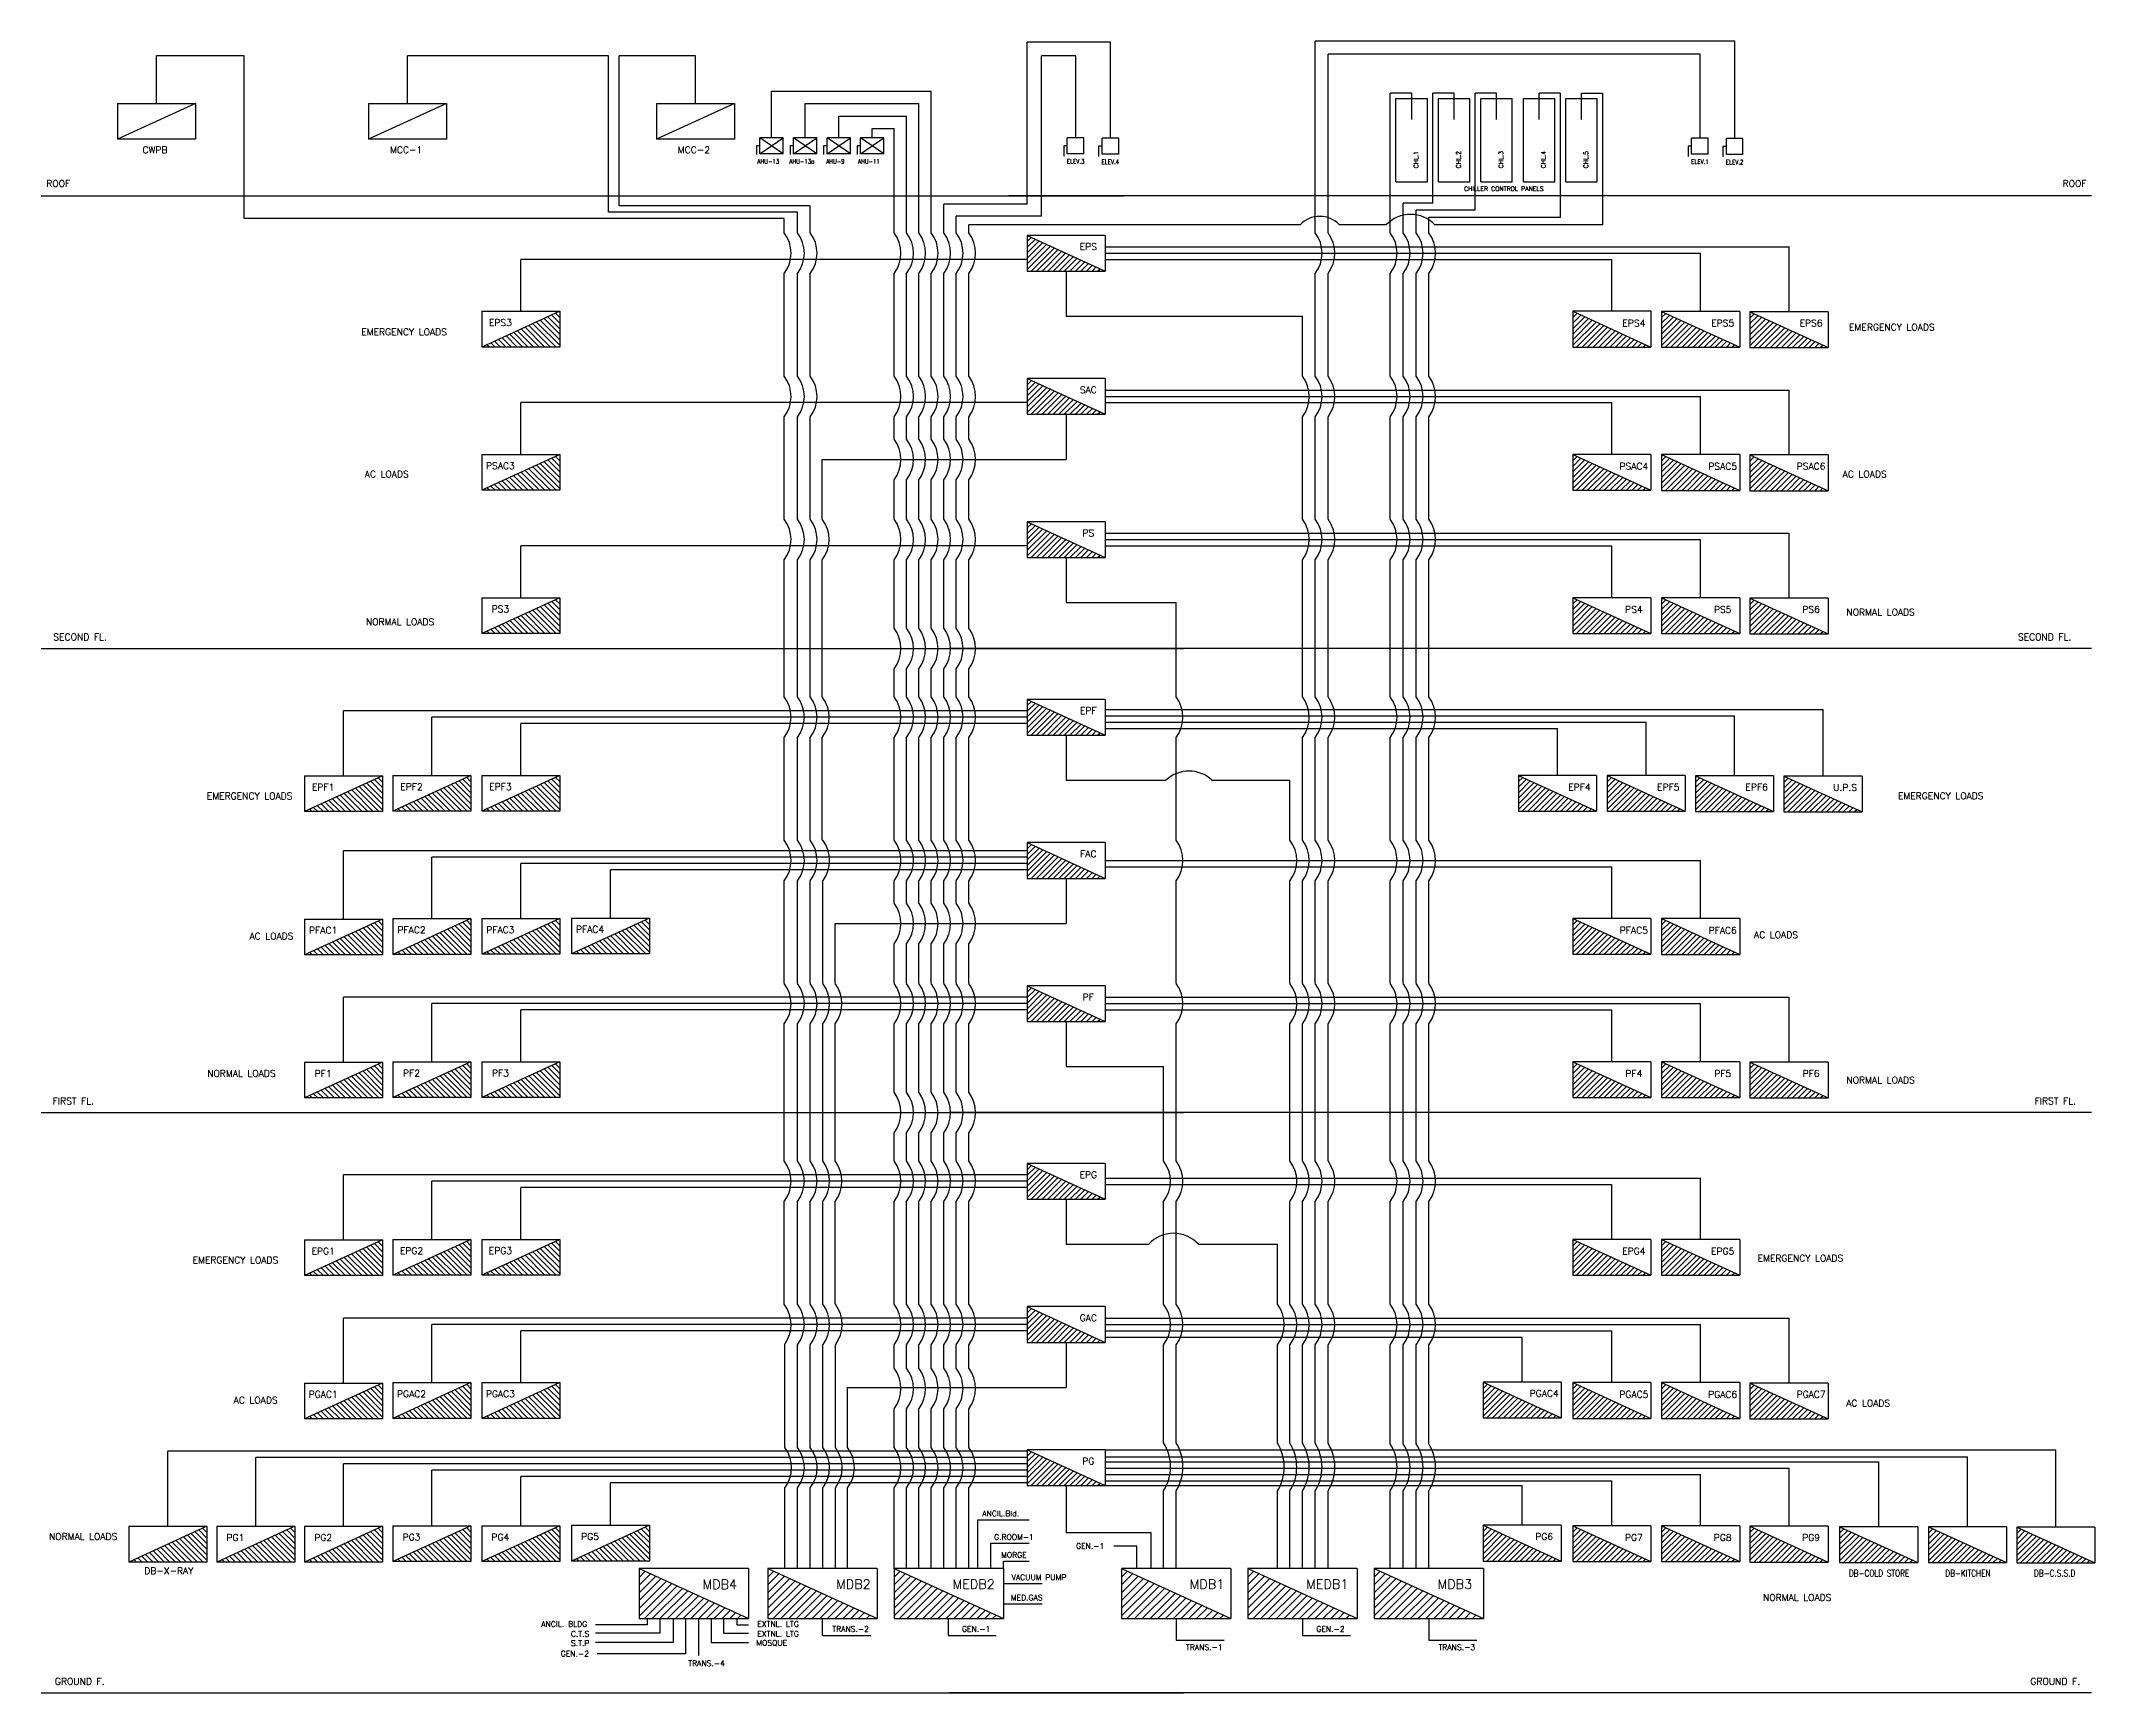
# Model space of a CAD drawing. Extents: x -99534.9 to -99443, y 44726.5 to 44800.5.
import ezdxf
from ezdxf.enums import TextEntityAlignment as Align

# ---------------------------------------------------------------- set-up
doc = ezdxf.new("R2010")
doc.units = 0
doc.header["$MEASUREMENT"] = 0
for name, color, linetype in [('DB', 4, 'CONTINUOUS'), ('E-H', 7, 'CONTINUOUS'), ('E-TEXT', 4, 'CONTINUOUS'), ('MD2', 1, 'CONTINUOUS'), ('TEXT', 200, 'CONTINUOUS'), ('WIRE', 4, 'CONTINUOUS')]:
    doc.layers.add(name, color=color, linetype=linetype)
doc.styles.add('DWG', font='ROMANS.shx', dxfattribs={"width": 0.8, "height": 200})
doc.styles.add('ROMANS', font='ROMANS.shx', dxfattribs={"height": 0.4})

msp = doc.modelspace()

# ---------------------------------------------------------------- texts
at = {"layer": 'E-H', "color": 4, "style": 'ROMANS'}
for s, height, p in [('ROOF', 0.3, (-99534.105, 44794.086)), ('ROOF', 0.3, (-99443.886, 44794.086)), ('SECOND FL.', 0.3, (-99533.128, 44773.786)), ('SECOND FL.', 0.3, (-99445.222, 44773.786)), ('FIRST FL.', 0.3, (-99533.429, 44753.016)), ('FIRST FL.', 0.3, (-99444.745, 44753.016)), ('MDB2', 0.42, (-99498.525, 44731.389)), ('MEDB1', 0.42, (-99477.322, 44731.389)), ('GROUND F.', 0.3, (-99533.145, 44727.04)), ('GROUND F.', 0.3, (-99444.745, 44727.04))]:
    msp.add_text(s, height=height, dxfattribs=at).set_placement(p, align=Align.MIDDLE)
at = {"layer": 'TEXT', "color": 4, "style": 'ROMANS'}
for s, height, p in [('CWPB', 0.3, (-99529.775, 44795.591)), ('MCC-1', 0.3, (-99518.54, 44795.591)), ('MCC-2', 0.3, (-99505.66, 44795.591)), ('CHILLER CONTROL PANELS', 0.2, (-99469.42, 44793.849)), ('EPS', 0.3, (-99488.013, 44791.259)), ('EPS3', 0.3, (-99514.32, 44787.858)), ('EPS4', 0.3, (-99463.602, 44787.837)), ('EPS5', 0.3, (-99459.628, 44787.835)), ('EPS6', 0.3, (-99455.673, 44787.837)), ('EMERGENCY LOADS', 0.3, (-99518.629, 44787.44)), ('EMERGENCY LOADS', 0.3, (-99452.058, 44787.654)), ('SAC', 0.3, (-99488.013, 44784.85)), ('PSAC3', 0.3, (-99514.32, 44781.448)), ('PSAC4', 0.3, (-99463.602, 44781.428)), ('PSAC5', 0.3, (-99459.628, 44781.426)), ('PSAC6', 0.3, (-99455.673, 44781.428)), ('AC LOADS', 0.3, (-99519.407, 44781.08)), ('AC LOADS', 0.3, (-99453.274, 44781.08)), ('PS', 0.3, (-99488.013, 44778.44)), ('PS3', 0.3, (-99514.32, 44775.039)), ('PS4', 0.3, (-99463.602, 44775.019)), ('PS5', 0.3, (-99459.628, 44775.016)), ('PS6', 0.3, (-99455.673, 44775.019)), ('NORMAL LOADS', 0.3, (-99452.559, 44774.894)), ('NORMAL LOADS', 0.3, (-99518.81, 44774.465)), ('EPF', 0.3, (-99488.013, 44770.489)), ('EMERGENCY LOADS', 0.3, (-99525.541, 44766.669)), ('EPF1', 0.3, (-99522.25, 44767.067)), ('EPF2', 0.3, (-99518.295, 44767.085)), ('EPF3', 0.3, (-99514.32, 44767.087)), ('EPF4', 0.3, (-99466.036, 44767.067)), ('EPF5', 0.3, (-99462.062, 44767.065)), ('EPF6', 0.3, (-99458.108, 44767.067)), ('U.P.S', 0.3, (-99454.152, 44767.049)), ('EMERGENCY LOADS', 0.3, (-99449.872, 44766.672)), ('FAC', 0.3, (-99488.013, 44764.079)), ('AC LOADS', 0.3, (-99524.565, 44760.4)), ('PFAC1', 0.3, (-99522.25, 44760.658)), ('PFAC2', 0.3, (-99518.295, 44760.676)), ('PFAC3', 0.3, (-99514.32, 44760.678)), ('PFAC4', 0.3, (-99510.309, 44760.7)), ('PFAC5', 0.3, (-99463.602, 44760.658)), ('PFAC6', 0.3, (-99459.628, 44760.655)), ('AC LOADS', 0.3, (-99457.242, 44760.455)), ('PF', 0.3, (-99488.013, 44757.67)), ('NORMAL LOADS', 0.3, (-99525.91, 44754.253)), ('PF1', 0.3, (-99522.25, 44754.248)), ('PF2', 0.3, (-99518.295, 44754.266)), ('PF3', 0.3, (-99514.32, 44754.268)), ('PF4', 0.3, (-99463.602, 44754.248)), ('PF5', 0.3, (-99459.628, 44754.246)), ('PF6', 0.3, (-99455.673, 44754.248)), ('NORMAL LOADS', 0.3, (-99452.559, 44753.955)), ('EPG', 0.3, (-99488.013, 44749.718)), ('EMERGENCY LOADS', 0.3, (-99526.177, 44745.899)), ('EPG1', 0.3, (-99522.25, 44746.296)), ('EPG2', 0.3, (-99518.295, 44746.314)), ('EPG3', 0.3, (-99514.32, 44746.317)), ('EPG4', 0.3, (-99463.602, 44746.296)), ('EPG5', 0.3, (-99459.628, 44746.294)), ('EMERGENCY LOADS', 0.3, (-99456.15, 44745.982)), ('GAC', 0.3, (-99488.013, 44743.309)), ('PGAC2', 0.3, (-99518.295, 44739.905)), ('PGAC3', 0.3, (-99514.32, 44739.907)), ('PGAC4', 0.3, (-99467.614, 44739.93)), ('AC LOADS', 0.3, (-99525.271, 44739.629)), ('PGAC1', 0.3, (-99522.25, 44739.887)), ('PGAC5', 0.3, (-99463.602, 44739.887)), ('PGAC6', 0.3, (-99459.628, 44739.885)), ('PGAC7', 0.3, (-99455.673, 44739.887)), ('AC LOADS', 0.3, (-99453.119, 44739.493)), ('PG', 0.3, (-99488.013, 44736.899)), ('ANCIL.Bld.', 0.25, (-99491.934, 44734.553)), ('NORMAL LOADS', 0.3, (-99532.993, 44733.525)), ('PG1', 0.3, (-99526.179, 44733.478)), ('PG2', 0.3, (-99522.25, 44733.478)), ('PG3', 0.3, (-99518.295, 44733.496)), ('PG4', 0.3, (-99514.32, 44733.498)), ('PG5', 0.3, (-99510.309, 44733.52)), ('G.ROOM-1', 0.25, (-99491.341, 44733.498)), ('PG6', 0.3, (-99467.614, 44733.52)), ('PG7', 0.3, (-99463.602, 44733.478)), ('PG8', 0.3, (-99459.628, 44733.475)), ('PG9', 0.3, (-99455.673, 44733.478)), ('MORGE', 0.25, (-99491.341, 44732.699)), ('GEN.-1', 0.25, (-99487.929, 44733.094)), ('DB-X-RAY', 0.3, (-99529.157, 44731.987)), ('VACUUM PUMP', 0.25, (-99490.221, 44731.696)), ('MDB4', 0.42, (-99504.502, 44731.382)), ('MEDB2', 0.42, (-99493.144, 44731.389)), ('MED.GAS', 0.25, (-99490.769, 44730.79)), ('MDB1', 0.42, (-99482.703, 44731.389)), ('MDB3', 0.42, (-99471.614, 44731.389)), ('NORMAL LOADS', 0.3, (-99456.293, 44730.792)), ('ANCIL. BLDG', 0.25, (-99511.464, 44729.602)), ('C.T.S', 0.25, (-99510.751, 44729.165)), ('EXTNL. LTG', 0.25, (-99501.894, 44729.602)), ('EXTNL. LTG', 0.25, (-99501.894, 44729.166)), ('TRANS.-2', 0.25, (-99498.65, 44729.386)), ('GEN.-1', 0.25, (-99493.033, 44729.386)), ('GEN.-2', 0.25, (-99477.177, 44729.386)), ('GEN.-2', 0.25, (-99510.989, 44728.275)), ('S.T.P', 0.25, (-99510.751, 44728.75)), ('MOSQUE', 0.25, (-99502.179, 44728.751)), ('TRANS.-1', 0.25, (-99482.826, 44728.568)), ('TRANS.-3', 0.25, (-99471.524, 44728.568)), ('TRANS.-4', 0.25, (-99505.096, 44727.847))]:
    msp.add_text(s, height=height, dxfattribs=at).set_placement(p, align=Align.MIDDLE)
for s, p in [('CHL.1', (-99473.347, 44795.151)), ('CHL.2', (-99471.448, 44795.151)), ('CHL.3', (-99469.549, 44795.151)), ('CHL.4', (-99467.649, 44795.151)), ('CHL.5', (-99465.75, 44795.151))]:
    msp.add_text(s, height=0.2, rotation=90, dxfattribs=at).set_placement(p, align=Align.MIDDLE)
at = {"layer": 'TEXT', "color": 4, "width": 0.8}
for s, height, style, p in [('AHU-13', 0.2, 'DWG', (-99502.331, 44795.073)), ('AHU-13a', 0.2, 'DWG', (-99500.831, 44795.073)), ('AHU-9', 0.2, 'DWG', (-99499.331, 44795.073)), ('AHU-11', 0.2, 'DWG', (-99497.831, 44795.073)), ('ELEV.3', 0.2, 'DWG', (-99488.579, 44795.073)), ('ELEV.4', 0.2, 'DWG', (-99487.025, 44795.055)), ('ELEV.1', 0.2, 'DWG', (-99460.644, 44795.058)), ('ELEV.2', 0.2, 'DWG', (-99459.09, 44795.04)), ('DB-COLD STORE', 0.3, 'ROMANS', (-99452.629, 44731.881)), ('DB-KITCHEN', 0.3, 'ROMANS', (-99448.655, 44731.881)), ('DB-C.S.S.D', 0.3, 'ROMANS', (-99444.774, 44731.881))]:
    msp.add_text(s, height=height, dxfattribs=dict(at, style=style)).set_placement(p, align=Align.MIDDLE)

# ---------------------------------------------------------------- linework, layer by layer
at = {"layer": 'DB', "color": 4}
for p, q in [((-99474.503, 44793.226), (-99474.503, 44798.13)), ((-99473.543, 44798.13), (-99474.503, 44798.13)), ((-99473.543, 44796.954), (-99473.543, 44798.13)), ((-99472.603, 44793.208), (-99472.603, 44798.13)), ((-99471.644, 44798.13), (-99472.603, 44798.13)), ((-99471.644, 44796.954), (-99471.644, 44798.13)), ((-99470.704, 44792.884), (-99470.704, 44798.13)), ((-99469.745, 44798.13), (-99470.704, 44798.13)), ((-99469.745, 44796.954), (-99469.745, 44798.13)), ((-99467.846, 44798.137), (-99466.902, 44798.137)), ((-99467.846, 44796.954), (-99467.846, 44798.13)), ((-99466.902, 44798.13), (-99466.902, 44792.56)), ((-99465.947, 44796.954), (-99465.947, 44798.13)), ((-99465.947, 44798.13), (-99465.003, 44798.13)), ((-99465.003, 44798.13), (-99465.003, 44792.236)), ((-99531.457, 44797.668), (-99531.457, 44796.067)), ((-99531.457, 44797.668), (-99527.964, 44797.668)), ((-99527.964, 44797.668), (-99531.457, 44796.067)), ((-99527.964, 44797.668), (-99527.964, 44796.067)), ((-99520.222, 44797.668), (-99520.222, 44796.067)), ((-99520.222, 44797.668), (-99516.728, 44797.668)), ((-99516.728, 44797.668), (-99520.222, 44796.067)), ((-99516.728, 44797.668), (-99516.728, 44796.067)), ((-99507.342, 44797.668), (-99507.342, 44796.067)), ((-99507.342, 44797.668), (-99503.849, 44797.668)), ((-99503.849, 44797.668), (-99507.342, 44796.067)), ((-99503.849, 44797.668), (-99503.849, 44796.067)), ((-99502.705, 44795.409), (-99502.705, 44796.127)), ((-99501.66, 44795.409), (-99501.66, 44796.127)), ((-99501.205, 44795.409), (-99501.205, 44796.127)), ((-99500.16, 44795.409), (-99500.16, 44796.127)), ((-99499.705, 44795.409), (-99499.705, 44796.127)), ((-99498.66, 44795.409), (-99498.66, 44796.127)), ((-99498.205, 44795.409), (-99498.205, 44796.127)), ((-99497.16, 44795.409), (-99497.16, 44796.127)), ((-99488.953, 44795.409), (-99488.953, 44796.127)), ((-99488.208, 44795.409), (-99488.208, 44796.127)), ((-99487.399, 44795.392), (-99487.399, 44796.109)), ((-99486.654, 44795.392), (-99486.654, 44796.109)), ((-99461.018, 44795.394), (-99461.018, 44796.112)), ((-99460.273, 44795.394), (-99460.273, 44796.112)), ((-99527.964, 44796.067), (-99531.457, 44796.067)), ((-99516.728, 44796.067), (-99520.222, 44796.067)), ((-99503.849, 44796.067), (-99507.342, 44796.067)), ((-99502.705, 44795.768), (-99502.861, 44795.768)), ((-99502.861, 44795.768), (-99502.861, 44795.388)), ((-99501.361, 44795.768), (-99501.361, 44795.388)), ((-99501.205, 44795.768), (-99501.361, 44795.768)), ((-99499.861, 44795.768), (-99499.861, 44795.388)), ((-99499.705, 44795.768), (-99499.861, 44795.768)), ((-99498.361, 44795.768), (-99498.361, 44795.388)), ((-99498.205, 44795.768), (-99498.361, 44795.768)), ((-99488.953, 44795.768), (-99489.109, 44795.768)), ((-99489.109, 44795.768), (-99489.109, 44795.31)), ((-99487.555, 44795.75), (-99487.555, 44795.293)), ((-99487.399, 44795.75), (-99487.555, 44795.75)), ((-99461.018, 44795.753), (-99461.174, 44795.753)), ((-99461.174, 44795.753), (-99461.174, 44795.295)), ((-99459.463, 44795.735), (-99459.62, 44795.735)), ((-99459.62, 44795.735), (-99459.62, 44795.278)), ((-99459.463, 44795.376), (-99459.463, 44796.094)), ((-99458.719, 44795.376), (-99458.719, 44796.094)), ((-99474.503, 44791.873), (-99474.503, 44793.226)), ((-99473.922, 44791.873), (-99473.922, 44793.208)), ((-99473.341, 44791.873), (-99473.341, 44792.884)), ((-99470.704, 44792.884), (-99473.341, 44792.884)), ((-99472.782, 44791.873), (-99472.782, 44792.56)), ((-99466.902, 44792.56), (-99472.782, 44792.56)), ((-99478.536, 44792.236), (-99493.364, 44792.236)), ((-99487.252, 44791.764), (-99490.745, 44791.764)), ((-99490.745, 44791.764), (-99487.252, 44790.163)), ((-99490.745, 44791.764), (-99490.745, 44790.163)), ((-99487.252, 44791.764), (-99487.252, 44790.163)), ((-99474.683, 44792.236), (-99476.777, 44792.236)), ((-99465.003, 44792.236), (-99472.502, 44792.236)), ((-99513.408, 44788.363), (-99513.408, 44790.684)), ((-99464.589, 44788.363), (-99464.589, 44790.684)), ((-99460.614, 44788.361), (-99460.614, 44790.964)), ((-99456.659, 44788.343), (-99456.659, 44791.25)), ((-99490.745, 44790.163), (-99487.252, 44790.163)), ((-99474.503, 44785.464), (-99474.503, 44790.054)), ((-99473.922, 44785.464), (-99473.922, 44790.054)), ((-99473.341, 44785.464), (-99473.341, 44790.054)), ((-99472.782, 44785.464), (-99472.782, 44790.054)), ((-99511.661, 44788.363), (-99515.155, 44786.762)), ((-99515.155, 44788.363), (-99511.661, 44788.363)), ((-99515.155, 44788.363), (-99515.155, 44786.762)), ((-99511.661, 44788.363), (-99511.661, 44786.762)), ((-99462.842, 44788.363), (-99466.336, 44788.363)), ((-99466.336, 44788.363), (-99462.842, 44786.762)), ((-99466.336, 44788.363), (-99466.336, 44786.762)), ((-99462.842, 44788.363), (-99462.842, 44786.762)), ((-99462.361, 44788.361), (-99462.361, 44786.759)), ((-99462.361, 44788.361), (-99458.868, 44786.759)), ((-99458.868, 44788.361), (-99462.361, 44788.361)), ((-99458.868, 44788.361), (-99458.868, 44786.759)), ((-99458.406, 44788.343), (-99454.912, 44786.741)), ((-99458.406, 44788.343), (-99458.406, 44786.741)), ((-99454.912, 44788.343), (-99458.406, 44788.343)), ((-99454.912, 44788.343), (-99454.912, 44786.741)), ((-99511.661, 44786.762), (-99515.155, 44786.762)), ((-99466.336, 44786.762), (-99462.842, 44786.762)), ((-99462.361, 44786.759), (-99458.868, 44786.759)), ((-99458.406, 44786.741), (-99454.912, 44786.741)), ((-99487.252, 44785.355), (-99490.745, 44785.355)), ((-99490.745, 44785.355), (-99487.252, 44783.754)), ((-99490.745, 44785.355), (-99490.745, 44783.754)), ((-99487.252, 44785.355), (-99487.252, 44783.754)), ((-99513.408, 44781.953), (-99513.408, 44784.275)), ((-99464.589, 44781.953), (-99464.589, 44784.275)), ((-99460.614, 44781.951), (-99460.614, 44784.554)), ((-99456.659, 44781.933), (-99456.659, 44784.84)), ((-99490.745, 44783.754), (-99487.252, 44783.754)), ((-99474.503, 44779.054), (-99474.503, 44783.645)), ((-99473.922, 44779.054), (-99473.922, 44783.645)), ((-99473.341, 44779.054), (-99473.341, 44783.645)), ((-99472.782, 44779.054), (-99472.782, 44783.645)), ((-99515.155, 44781.953), (-99511.661, 44781.953)), ((-99511.661, 44781.953), (-99515.155, 44780.352)), ((-99515.155, 44781.953), (-99515.155, 44780.352)), ((-99511.661, 44781.953), (-99511.661, 44780.352)), ((-99466.336, 44781.953), (-99462.842, 44780.352)), ((-99462.842, 44781.953), (-99466.336, 44781.953)), ((-99466.336, 44781.953), (-99466.336, 44780.352)), ((-99462.842, 44781.953), (-99462.842, 44780.352)), ((-99462.361, 44781.951), (-99462.361, 44780.35)), ((-99462.361, 44781.951), (-99458.868, 44780.35)), ((-99458.868, 44781.951), (-99462.361, 44781.951)), ((-99458.868, 44781.951), (-99458.868, 44780.35)), ((-99458.406, 44781.933), (-99454.912, 44780.332)), ((-99458.406, 44781.933), (-99458.406, 44780.332)), ((-99454.912, 44781.933), (-99458.406, 44781.933)), ((-99454.912, 44781.933), (-99454.912, 44780.332)), ((-99511.661, 44780.352), (-99515.155, 44780.352)), ((-99466.336, 44780.352), (-99462.842, 44780.352)), ((-99462.361, 44780.35), (-99458.868, 44780.35)), ((-99458.406, 44780.332), (-99454.912, 44780.332)), ((-99487.252, 44778.945), (-99490.745, 44778.945)), ((-99490.745, 44778.945), (-99487.252, 44777.344)), ((-99490.745, 44778.945), (-99490.745, 44777.344)), ((-99487.252, 44778.945), (-99487.252, 44777.344)), ((-99513.408, 44775.544), (-99513.408, 44777.865)), ((-99464.589, 44775.544), (-99464.589, 44777.865)), ((-99460.614, 44775.542), (-99460.614, 44778.145)), ((-99456.659, 44775.524), (-99456.659, 44778.431)), ((-99490.745, 44777.344), (-99487.252, 44777.344)), ((-99488.999, 44777.344), (-99488.999, 44775.326)), ((-99474.503, 44771.102), (-99474.503, 44777.236)), ((-99473.922, 44771.102), (-99473.922, 44777.236)), ((-99473.341, 44771.102), (-99473.341, 44777.236)), ((-99472.782, 44771.102), (-99472.782, 44777.236)), ((-99511.661, 44775.544), (-99515.155, 44773.943)), ((-99515.155, 44775.544), (-99511.661, 44775.544)), ((-99515.155, 44775.544), (-99515.155, 44773.943)), ((-99511.661, 44775.544), (-99511.661, 44773.943)), ((-99488.999, 44775.326), (-99484.084, 44775.326)), ((-99462.842, 44775.544), (-99466.336, 44775.544)), ((-99466.336, 44775.544), (-99462.842, 44773.943)), ((-99466.336, 44775.544), (-99466.336, 44773.943)), ((-99462.842, 44775.544), (-99462.842, 44773.943)), ((-99462.361, 44775.542), (-99462.361, 44773.94)), ((-99462.361, 44775.542), (-99458.868, 44773.94)), ((-99458.868, 44775.542), (-99462.361, 44775.542)), ((-99458.868, 44775.542), (-99458.868, 44773.94)), ((-99458.406, 44775.524), (-99454.912, 44773.922)), ((-99458.406, 44775.524), (-99458.406, 44773.922)), ((-99454.912, 44775.524), (-99458.406, 44775.524)), ((-99454.912, 44775.524), (-99454.912, 44773.922)), ((-99511.661, 44773.943), (-99515.155, 44773.943)), ((-99466.336, 44773.943), (-99462.842, 44773.943)), ((-99462.361, 44773.94), (-99458.868, 44773.94)), ((-99458.406, 44773.922), (-99454.912, 44773.922)), ((-99521.338, 44767.572), (-99521.338, 44770.479)), ((-99487.252, 44770.994), (-99490.745, 44770.994)), ((-99490.745, 44770.994), (-99487.252, 44769.393)), ((-99490.745, 44770.994), (-99490.745, 44769.393)), ((-99487.252, 44770.994), (-99487.252, 44769.393)), ((-99455.138, 44767.554), (-99455.138, 44770.544)), ((-99517.383, 44767.59), (-99517.383, 44770.193)), ((-99513.408, 44767.592), (-99513.408, 44769.914)), ((-99467.023, 44767.592), (-99467.023, 44769.692)), ((-99463.049, 44767.59), (-99463.049, 44769.972)), ((-99459.093, 44767.572), (-99459.093, 44770.258)), ((-99490.745, 44769.393), (-99487.252, 44769.393)), ((-99474.503, 44764.693), (-99474.503, 44769.284)), ((-99473.922, 44764.693), (-99473.922, 44769.284)), ((-99473.341, 44764.693), (-99473.341, 44769.284)), ((-99472.782, 44764.693), (-99472.782, 44769.284)), ((-99519.591, 44767.572), (-99523.085, 44765.971)), ((-99523.085, 44767.572), (-99523.085, 44765.971)), ((-99523.085, 44767.572), (-99519.591, 44767.572)), ((-99519.591, 44767.572), (-99519.591, 44765.971)), ((-99519.13, 44767.59), (-99519.13, 44765.989)), ((-99515.636, 44767.59), (-99519.13, 44765.989)), ((-99519.13, 44767.59), (-99515.636, 44767.59)), ((-99515.636, 44767.59), (-99515.636, 44765.989)), ((-99515.155, 44767.592), (-99511.661, 44767.592)), ((-99511.661, 44767.592), (-99515.155, 44765.991)), ((-99515.155, 44767.592), (-99515.155, 44765.991)), ((-99511.661, 44767.592), (-99511.661, 44765.991)), ((-99465.276, 44767.592), (-99468.77, 44767.592)), ((-99468.77, 44767.592), (-99465.276, 44765.991)), ((-99468.77, 44767.592), (-99468.77, 44765.991)), ((-99465.276, 44767.592), (-99465.276, 44765.991)), ((-99461.302, 44767.59), (-99464.795, 44767.59)), ((-99464.795, 44767.59), (-99461.302, 44765.989)), ((-99464.795, 44767.59), (-99464.795, 44765.989)), ((-99461.302, 44767.59), (-99461.302, 44765.989)), ((-99457.347, 44767.572), (-99460.84, 44767.572)), ((-99460.84, 44767.572), (-99457.347, 44765.971)), ((-99460.84, 44767.572), (-99460.84, 44765.971)), ((-99457.347, 44767.572), (-99457.347, 44765.971)), ((-99453.391, 44767.554), (-99456.885, 44767.554)), ((-99456.885, 44767.554), (-99453.391, 44765.953)), ((-99456.885, 44767.554), (-99456.885, 44765.953)), ((-99453.391, 44767.554), (-99453.391, 44765.953)), ((-99519.591, 44765.971), (-99523.085, 44765.971)), ((-99515.636, 44765.989), (-99519.13, 44765.989)), ((-99511.661, 44765.991), (-99515.155, 44765.991)), ((-99468.77, 44765.991), (-99465.276, 44765.991)), ((-99464.795, 44765.989), (-99461.302, 44765.989)), ((-99460.84, 44765.971), (-99457.347, 44765.971)), ((-99456.885, 44765.953), (-99453.391, 44765.953)), ((-99521.338, 44761.163), (-99521.338, 44764.213)), ((-99487.252, 44764.584), (-99490.745, 44764.584)), ((-99490.745, 44764.584), (-99487.252, 44762.983)), ((-99490.745, 44764.584), (-99490.745, 44762.983)), ((-99487.252, 44764.584), (-99487.252, 44762.983)), ((-99517.383, 44761.181), (-99517.383, 44763.927)), ((-99513.408, 44761.183), (-99513.408, 44763.648)), ((-99509.397, 44761.205), (-99509.397, 44763.367)), ((-99464.589, 44761.183), (-99464.589, 44763.504)), ((-99460.614, 44761.181), (-99460.614, 44763.784)), ((-99490.745, 44762.983), (-99487.252, 44762.983)), ((-99474.503, 44758.284), (-99474.503, 44762.874)), ((-99473.922, 44758.284), (-99473.922, 44762.874)), ((-99473.341, 44758.284), (-99473.341, 44762.874)), ((-99472.782, 44758.284), (-99472.782, 44762.874)), ((-99507.65, 44761.205), (-99511.144, 44759.604)), ((-99511.144, 44761.205), (-99511.144, 44759.604)), ((-99511.144, 44761.205), (-99507.65, 44761.205)), ((-99507.65, 44761.205), (-99507.65, 44759.604)), ((-99519.591, 44761.163), (-99523.085, 44759.561)), ((-99523.085, 44761.163), (-99523.085, 44759.561)), ((-99523.085, 44761.163), (-99519.591, 44761.163)), ((-99519.591, 44761.163), (-99519.591, 44759.561)), ((-99519.13, 44761.181), (-99519.13, 44759.579)), ((-99515.636, 44761.181), (-99519.13, 44759.579)), ((-99519.13, 44761.181), (-99515.636, 44761.181)), ((-99515.636, 44761.181), (-99515.636, 44759.579)), ((-99511.661, 44761.183), (-99515.155, 44759.582)), ((-99515.155, 44761.183), (-99511.661, 44761.183)), ((-99515.155, 44761.183), (-99515.155, 44759.582)), ((-99511.661, 44761.183), (-99511.661, 44759.582)), ((-99466.336, 44761.183), (-99462.842, 44759.582)), ((-99462.842, 44761.183), (-99466.336, 44761.183)), ((-99466.336, 44761.183), (-99466.336, 44759.582)), ((-99462.842, 44761.183), (-99462.842, 44759.582)), ((-99462.361, 44761.181), (-99458.868, 44759.579)), ((-99458.868, 44761.181), (-99462.361, 44761.181)), ((-99462.361, 44761.181), (-99462.361, 44759.579)), ((-99458.868, 44761.181), (-99458.868, 44759.579)), ((-99519.591, 44759.561), (-99523.085, 44759.561)), ((-99515.636, 44759.579), (-99519.13, 44759.579)), ((-99511.661, 44759.582), (-99515.155, 44759.582)), ((-99507.65, 44759.604), (-99511.144, 44759.604)), ((-99466.336, 44759.582), (-99462.842, 44759.582)), ((-99462.361, 44759.579), (-99458.868, 44759.579)), ((-99521.338, 44754.753), (-99521.338, 44757.66)), ((-99487.252, 44758.175), (-99490.745, 44758.175)), ((-99490.745, 44758.175), (-99487.252, 44756.574)), ((-99490.745, 44758.175), (-99490.745, 44756.574)), ((-99487.252, 44758.175), (-99487.252, 44756.574)), ((-99456.659, 44754.753), (-99456.659, 44757.66)), ((-99517.383, 44754.771), (-99517.383, 44757.374)), ((-99513.408, 44754.773), (-99513.408, 44757.095)), ((-99464.589, 44754.773), (-99464.589, 44757.095)), ((-99460.614, 44754.771), (-99460.614, 44757.374)), ((-99490.745, 44756.574), (-99487.252, 44756.574)), ((-99488.999, 44756.574), (-99488.999, 44754.555)), ((-99474.503, 44750.332), (-99474.503, 44756.465)), ((-99473.922, 44750.332), (-99473.922, 44756.465)), ((-99473.341, 44750.332), (-99473.341, 44756.465)), ((-99472.782, 44750.332), (-99472.782, 44756.465)), ((-99519.591, 44754.753), (-99523.085, 44753.152)), ((-99523.085, 44754.753), (-99523.085, 44753.152)), ((-99523.085, 44754.753), (-99519.591, 44754.753)), ((-99519.591, 44754.753), (-99519.591, 44753.152)), ((-99519.13, 44754.771), (-99519.13, 44753.17)), ((-99515.636, 44754.771), (-99519.13, 44753.17)), ((-99519.13, 44754.771), (-99515.636, 44754.771)), ((-99515.636, 44754.771), (-99515.636, 44753.17)), ((-99515.155, 44754.773), (-99511.661, 44754.773)), ((-99511.661, 44754.773), (-99515.155, 44753.172)), ((-99515.155, 44754.773), (-99515.155, 44753.172)), ((-99511.661, 44754.773), (-99511.661, 44753.172)), ((-99462.842, 44754.773), (-99466.336, 44754.773)), ((-99466.336, 44754.773), (-99462.842, 44753.172)), ((-99466.336, 44754.773), (-99466.336, 44753.172)), ((-99462.842, 44754.773), (-99462.842, 44753.172)), ((-99458.868, 44754.771), (-99462.361, 44754.771)), ((-99462.361, 44754.771), (-99458.868, 44753.17)), ((-99462.361, 44754.771), (-99462.361, 44753.17)), ((-99458.868, 44754.771), (-99458.868, 44753.17)), ((-99454.912, 44754.753), (-99458.406, 44754.753)), ((-99458.406, 44754.753), (-99454.912, 44753.152)), ((-99458.406, 44754.753), (-99458.406, 44753.152)), ((-99454.912, 44754.753), (-99454.912, 44753.152)), ((-99488.999, 44754.555), (-99484.643, 44754.555)), ((-99519.591, 44753.152), (-99523.085, 44753.152)), ((-99515.636, 44753.17), (-99519.13, 44753.17)), ((-99511.661, 44753.172), (-99515.155, 44753.172)), ((-99466.336, 44753.172), (-99462.842, 44753.172)), ((-99462.361, 44753.17), (-99458.868, 44753.17)), ((-99458.406, 44753.152), (-99454.912, 44753.152)), ((-99487.252, 44750.223), (-99490.745, 44750.223)), ((-99490.745, 44750.223), (-99487.252, 44748.622)), ((-99490.745, 44750.223), (-99490.745, 44748.622)), ((-99487.252, 44750.223), (-99487.252, 44748.622)), ((-99521.338, 44746.801), (-99521.338, 44749.709)), ((-99517.383, 44746.82), (-99517.383, 44749.423)), ((-99464.589, 44746.822), (-99464.589, 44749.279)), ((-99460.614, 44746.82), (-99460.614, 44749.558)), ((-99513.408, 44746.822), (-99513.408, 44749.143)), ((-99490.745, 44748.622), (-99487.252, 44748.622)), ((-99474.503, 44743.922), (-99474.503, 44748.513)), ((-99473.922, 44743.922), (-99473.922, 44748.513)), ((-99473.341, 44743.922), (-99473.341, 44748.513)), ((-99472.782, 44743.922), (-99472.782, 44748.513)), ((-99519.591, 44746.801), (-99523.085, 44745.2)), ((-99523.085, 44746.801), (-99519.591, 44746.801)), ((-99523.085, 44746.801), (-99523.085, 44745.2)), ((-99519.591, 44746.801), (-99519.591, 44745.2)), ((-99515.636, 44746.82), (-99519.13, 44745.218)), ((-99519.13, 44746.82), (-99515.636, 44746.82)), ((-99519.13, 44746.82), (-99519.13, 44745.218)), ((-99515.636, 44746.82), (-99515.636, 44745.218)), ((-99511.661, 44746.822), (-99515.155, 44745.221)), ((-99515.155, 44746.822), (-99511.661, 44746.822)), ((-99515.155, 44746.822), (-99515.155, 44745.221)), ((-99511.661, 44746.822), (-99511.661, 44745.221)), ((-99466.336, 44746.822), (-99462.842, 44745.221)), ((-99462.842, 44746.822), (-99466.336, 44746.822)), ((-99466.336, 44746.822), (-99466.336, 44745.221)), ((-99462.842, 44746.822), (-99462.842, 44745.221)), ((-99462.361, 44746.82), (-99458.868, 44745.218)), ((-99458.868, 44746.82), (-99462.361, 44746.82)), ((-99462.361, 44746.82), (-99462.361, 44745.218)), ((-99458.868, 44746.82), (-99458.868, 44745.218)), ((-99519.591, 44745.2), (-99523.085, 44745.2)), ((-99515.636, 44745.218), (-99519.13, 44745.218)), ((-99511.661, 44745.221), (-99515.155, 44745.221)), ((-99466.336, 44745.221), (-99462.842, 44745.221)), ((-99462.361, 44745.218), (-99458.868, 44745.218)), ((-99490.745, 44743.814), (-99490.745, 44742.213)), ((-99490.745, 44743.814), (-99487.252, 44742.213)), ((-99487.252, 44743.814), (-99490.745, 44743.814)), ((-99487.252, 44743.814), (-99487.252, 44742.213)), ((-99521.338, 44740.392), (-99521.338, 44743.299)), ((-99517.383, 44740.41), (-99517.383, 44743.013)), ((-99460.614, 44740.41), (-99460.614, 44743.013)), ((-99456.659, 44740.392), (-99456.659, 44743.299)), ((-99513.408, 44740.412), (-99513.408, 44742.734)), ((-99490.745, 44742.213), (-99487.252, 44742.213)), ((-99484.643, 44737.721), (-99484.643, 44742.104)), ((-99484.084, 44737.721), (-99484.084, 44742.104)), ((-99474.503, 44737.669), (-99474.503, 44742.104)), ((-99473.922, 44737.669), (-99473.922, 44742.104)), ((-99473.341, 44737.669), (-99473.341, 44742.104)), ((-99472.782, 44737.669), (-99472.782, 44742.104)), ((-99468.6, 44740.435), (-99468.6, 44742.453)), ((-99464.589, 44740.412), (-99464.589, 44742.734)), ((-99523.085, 44740.392), (-99519.591, 44740.392)), ((-99519.591, 44740.392), (-99523.085, 44738.791)), ((-99523.085, 44740.392), (-99523.085, 44738.791)), ((-99519.591, 44740.392), (-99519.591, 44738.791)), ((-99519.13, 44740.41), (-99515.636, 44740.41)), ((-99515.636, 44740.41), (-99519.13, 44738.809)), ((-99519.13, 44740.41), (-99519.13, 44738.809)), ((-99515.636, 44740.41), (-99515.636, 44738.809)), ((-99515.155, 44740.412), (-99511.661, 44740.412)), ((-99511.661, 44740.412), (-99515.155, 44738.811)), ((-99515.155, 44740.412), (-99515.155, 44738.811)), ((-99511.661, 44740.412), (-99511.661, 44738.811)), ((-99466.853, 44740.435), (-99470.347, 44740.435)), ((-99470.347, 44740.435), (-99466.853, 44738.834)), ((-99470.347, 44740.435), (-99470.347, 44738.834)), ((-99466.853, 44740.435), (-99466.853, 44738.834)), ((-99462.842, 44740.412), (-99466.336, 44740.412)), ((-99466.336, 44740.412), (-99462.842, 44738.811)), ((-99466.336, 44740.412), (-99466.336, 44738.811)), ((-99462.842, 44740.412), (-99462.842, 44738.811)), ((-99458.868, 44740.41), (-99462.361, 44740.41)), ((-99462.361, 44740.41), (-99458.868, 44738.809)), ((-99462.361, 44740.41), (-99462.361, 44738.809)), ((-99458.868, 44740.41), (-99458.868, 44738.809)), ((-99454.912, 44740.392), (-99458.406, 44740.392)), ((-99458.406, 44740.392), (-99454.912, 44738.791)), ((-99458.406, 44740.392), (-99458.406, 44738.791)), ((-99454.912, 44740.392), (-99454.912, 44738.791)), ((-99519.591, 44738.791), (-99523.085, 44738.791)), ((-99515.636, 44738.809), (-99519.13, 44738.809)), ((-99511.661, 44738.811), (-99515.155, 44738.811)), ((-99470.347, 44738.834), (-99466.853, 44738.834)), ((-99466.336, 44738.811), (-99462.842, 44738.811)), ((-99462.361, 44738.809), (-99458.868, 44738.809)), ((-99458.406, 44738.791), (-99454.912, 44738.791)), ((-99529.197, 44733.983), (-99529.197, 44737.348)), ((-99490.745, 44737.404), (-99487.252, 44735.803)), ((-99487.252, 44737.404), (-99490.745, 44737.404)), ((-99490.745, 44737.404), (-99490.745, 44735.803)), ((-99487.252, 44737.404), (-99487.252, 44735.803)), ((-99444.719, 44733.94), (-99444.719, 44737.404)), ((-99525.267, 44733.983), (-99525.267, 44737.062)), ((-99521.338, 44733.983), (-99521.338, 44736.776)), ((-99517.383, 44734.001), (-99517.383, 44736.49)), ((-99456.659, 44733.983), (-99456.659, 44736.58)), ((-99452.648, 44733.96), (-99452.648, 44736.86)), ((-99448.674, 44733.958), (-99448.674, 44737.094)), ((-99513.408, 44734.003), (-99513.408, 44736.21)), ((-99509.397, 44734.025), (-99509.397, 44735.93)), ((-99490.745, 44735.803), (-99487.252, 44735.803)), ((-99484.643, 44732.096), (-99484.643, 44735.565)), ((-99484.084, 44732.096), (-99484.084, 44735.565)), ((-99474.503, 44732.096), (-99474.503, 44735.565)), ((-99473.922, 44732.096), (-99473.922, 44735.565)), ((-99473.341, 44732.096), (-99473.341, 44735.565)), ((-99472.782, 44732.096), (-99472.782, 44735.565)), ((-99468.6, 44734.025), (-99468.6, 44735.803)), ((-99464.589, 44734.003), (-99464.589, 44736.014)), ((-99460.614, 44734.001), (-99460.614, 44736.294)), ((-99530.944, 44733.983), (-99530.944, 44732.381)), ((-99530.944, 44733.983), (-99527.45, 44733.983)), ((-99527.45, 44733.983), (-99530.944, 44732.381)), ((-99527.45, 44733.983), (-99527.45, 44732.381)), ((-99523.521, 44733.983), (-99527.014, 44732.381)), ((-99527.014, 44733.983), (-99523.521, 44733.983)), ((-99527.014, 44733.983), (-99527.014, 44732.381)), ((-99523.521, 44733.983), (-99523.521, 44732.381)), ((-99519.591, 44733.983), (-99523.085, 44732.381)), ((-99523.085, 44733.983), (-99519.591, 44733.983)), ((-99523.085, 44733.983), (-99523.085, 44732.381)), ((-99519.591, 44733.983), (-99519.591, 44732.381)), ((-99515.636, 44734.001), (-99519.13, 44732.399)), ((-99519.13, 44734.001), (-99515.636, 44734.001)), ((-99519.13, 44734.001), (-99519.13, 44732.399)), ((-99515.636, 44734.001), (-99515.636, 44732.399)), ((-99511.661, 44734.003), (-99515.155, 44732.402)), ((-99515.155, 44734.003), (-99511.661, 44734.003)), ((-99515.155, 44734.003), (-99515.155, 44732.402)), ((-99511.661, 44734.003), (-99511.661, 44732.402)), ((-99507.65, 44734.025), (-99511.144, 44732.424)), ((-99511.144, 44734.025), (-99507.65, 44734.025)), ((-99511.144, 44734.025), (-99511.144, 44732.424)), ((-99507.65, 44734.025), (-99507.65, 44732.424)), ((-99485.203, 44732.096), (-99485.203, 44733.692)), ((-99470.347, 44734.025), (-99470.347, 44732.424)), ((-99470.347, 44734.025), (-99466.853, 44732.424)), ((-99466.853, 44734.025), (-99470.347, 44734.025)), ((-99466.853, 44734.025), (-99466.853, 44732.424)), ((-99466.336, 44734.003), (-99466.336, 44732.402)), ((-99466.336, 44734.003), (-99462.842, 44732.402)), ((-99462.842, 44734.003), (-99466.336, 44734.003)), ((-99462.842, 44734.003), (-99462.842, 44732.402)), ((-99462.361, 44734.001), (-99462.361, 44732.399)), ((-99462.361, 44734.001), (-99458.868, 44732.399)), ((-99458.868, 44734.001), (-99462.361, 44734.001)), ((-99458.868, 44734.001), (-99458.868, 44732.399)), ((-99458.406, 44733.983), (-99454.912, 44732.381)), ((-99454.912, 44733.983), (-99458.406, 44733.983)), ((-99458.406, 44733.983), (-99458.406, 44732.381)), ((-99454.912, 44733.983), (-99454.912, 44732.381)), ((-99450.902, 44733.96), (-99454.395, 44733.96)), ((-99454.395, 44733.96), (-99450.902, 44732.359)), ((-99454.395, 44733.96), (-99454.395, 44732.359)), ((-99450.902, 44733.96), (-99450.902, 44732.359)), ((-99446.927, 44733.958), (-99450.421, 44733.958)), ((-99450.421, 44733.958), (-99446.927, 44732.357)), ((-99450.421, 44733.958), (-99450.421, 44732.357)), ((-99446.927, 44733.958), (-99446.927, 44732.357)), ((-99446.465, 44733.94), (-99446.465, 44732.339)), ((-99442.972, 44733.94), (-99446.465, 44733.94)), ((-99446.465, 44733.94), (-99442.972, 44732.339)), ((-99442.972, 44733.94), (-99442.972, 44732.339)), ((-99485.836, 44733.096), (-99486.874, 44733.096)), ((-99485.836, 44732.096), (-99485.836, 44733.096)), ((-99527.45, 44732.381), (-99530.944, 44732.381)), ((-99523.521, 44732.381), (-99527.014, 44732.381)), ((-99519.591, 44732.381), (-99523.085, 44732.381)), ((-99515.636, 44732.399), (-99519.13, 44732.399)), ((-99511.661, 44732.402), (-99515.155, 44732.402)), ((-99507.65, 44732.424), (-99511.144, 44732.424)), ((-99503.224, 44732.089), (-99508.115, 44732.089)), ((-99508.115, 44732.089), (-99503.224, 44729.848)), ((-99508.115, 44732.089), (-99508.115, 44729.848)), ((-99503.224, 44732.089), (-99503.224, 44729.848)), ((-99496.7, 44732.096), (-99491.809, 44729.855)), ((-99491.809, 44732.096), (-99496.7, 44732.096)), ((-99496.7, 44732.096), (-99496.7, 44729.855)), ((-99491.809, 44732.096), (-99491.809, 44729.855)), ((-99481.638, 44732.096), (-99486.529, 44732.096)), ((-99486.529, 44732.096), (-99481.638, 44729.855)), ((-99486.529, 44732.096), (-99486.529, 44729.855)), ((-99481.638, 44732.096), (-99481.638, 44729.855)), ((-99475.987, 44732.096), (-99480.878, 44732.096)), ((-99480.878, 44732.096), (-99475.987, 44729.855)), ((-99480.878, 44732.096), (-99480.878, 44729.855)), ((-99475.987, 44732.096), (-99475.987, 44729.855)), ((-99475.227, 44732.096), (-99470.336, 44729.855)), ((-99470.336, 44732.096), (-99475.227, 44732.096)), ((-99475.227, 44732.096), (-99475.227, 44729.855)), ((-99470.347, 44732.424), (-99466.853, 44732.424)), ((-99470.336, 44732.096), (-99470.336, 44729.855)), ((-99466.336, 44732.402), (-99462.842, 44732.402)), ((-99462.361, 44732.399), (-99458.868, 44732.399)), ((-99458.406, 44732.381), (-99454.912, 44732.381)), ((-99454.395, 44732.359), (-99450.902, 44732.359)), ((-99450.421, 44732.357), (-99446.927, 44732.357)), ((-99446.465, 44732.339), (-99442.972, 44732.339)), ((-99507.76, 44729.564), (-99510.059, 44729.564)), ((-99507.188, 44729.192), (-99510.059, 44729.192)), ((-99508.115, 44729.848), (-99503.224, 44729.848)), ((-99507.76, 44729.848), (-99507.76, 44729.564)), ((-99507.188, 44729.848), (-99507.188, 44729.192)), ((-99506.592, 44729.848), (-99506.592, 44728.777)), ((-99506.033, 44729.848), (-99506.033, 44728.276)), ((-99505.461, 44729.848), (-99505.461, 44728.19)), ((-99504.889, 44729.848), (-99504.889, 44728.777)), ((-99504.33, 44729.848), (-99504.33, 44729.192)), ((-99504.33, 44729.192), (-99503.224, 44729.192)), ((-99503.734, 44729.848), (-99503.734, 44729.564)), ((-99503.734, 44729.564), (-99503.224, 44729.564)), ((-99499.906, 44729.089), (-99499.906, 44729.855)), ((-99499.906, 44729.089), (-99497.751, 44729.089)), ((-99496.7, 44729.855), (-99491.809, 44729.855)), ((-99494.289, 44729.855), (-99494.289, 44729.089)), ((-99494.289, 44729.089), (-99492.135, 44729.089)), ((-99486.529, 44729.855), (-99481.638, 44729.855)), ((-99484.081, 44729.855), (-99484.081, 44728.878)), ((-99480.878, 44729.855), (-99475.987, 44729.855)), ((-99478.433, 44729.855), (-99478.433, 44729.089)), ((-99478.433, 44729.089), (-99476.278, 44729.089)), ((-99475.227, 44729.855), (-99470.336, 44729.855)), ((-99472.779, 44729.855), (-99472.779, 44728.878)), ((-99506.592, 44728.777), (-99510.059, 44728.777)), ((-99506.033, 44728.276), (-99509.984, 44728.276)), ((-99504.889, 44728.777), (-99503.224, 44728.777)), ((-99484.081, 44728.878), (-99481.927, 44728.878)), ((-99472.779, 44728.878), (-99470.625, 44728.878))]:
    msp.add_line(p, q, dxfattribs=at)
at = {"layer": 'DB', "color": 4, "linetype": 'Continuous'}
for p, q in [((-99501.66, 44796.127), (-99502.705, 44796.127)), ((-99500.16, 44796.127), (-99501.205, 44796.127)), ((-99498.66, 44796.127), (-99499.705, 44796.127)), ((-99497.16, 44796.127), (-99498.205, 44796.127)), ((-99488.208, 44796.127), (-99488.953, 44796.127)), ((-99486.654, 44796.109), (-99487.399, 44796.109)), ((-99460.273, 44796.112), (-99461.018, 44796.112)), ((-99501.66, 44795.409), (-99502.705, 44795.409)), ((-99500.16, 44795.409), (-99501.205, 44795.409)), ((-99498.66, 44795.409), (-99499.705, 44795.409)), ((-99497.16, 44795.409), (-99498.205, 44795.409)), ((-99488.208, 44795.409), (-99488.953, 44795.409)), ((-99486.654, 44795.392), (-99487.399, 44795.392)), ((-99460.273, 44795.394), (-99461.018, 44795.394)), ((-99458.719, 44796.094), (-99459.463, 44796.094)), ((-99458.719, 44795.376), (-99459.463, 44795.376))]:
    msp.add_line(p, q, dxfattribs=at)
at = {"layer": 'DB', "color": 4}
for centre, radius, start, end in [((-99475.701, 44790.964), 1.504, 322.80281, 37.19719), ((-99475.12, 44790.964), 1.504, 322.80281, 37.19719), ((-99474.539, 44790.964), 1.504, 322.80281, 37.19719), ((-99473.98, 44790.964), 1.504, 322.80281, 37.19719), ((-99475.701, 44784.554), 1.504, 322.80281, 37.19719), ((-99475.12, 44784.554), 1.504, 322.80281, 37.19719), ((-99474.539, 44784.554), 1.504, 322.80281, 37.19719), ((-99473.98, 44784.554), 1.504, 322.80281, 37.19719), ((-99475.701, 44778.145), 1.504, 322.80281, 37.19719), ((-99475.12, 44778.145), 1.504, 322.80281, 37.19719), ((-99474.539, 44778.145), 1.504, 322.80281, 37.19719), ((-99473.98, 44778.145), 1.504, 322.80281, 37.19719), ((-99475.701, 44770.193), 1.504, 322.80281, 37.19719), ((-99475.12, 44770.193), 1.504, 322.80281, 37.19719), ((-99474.539, 44770.193), 1.504, 322.80281, 37.19719), ((-99473.98, 44770.193), 1.504, 322.80281, 37.19719), ((-99475.701, 44763.784), 1.504, 322.80281, 37.19719), ((-99475.12, 44763.784), 1.504, 322.80281, 37.19719), ((-99474.539, 44763.784), 1.504, 322.80281, 37.19719), ((-99473.98, 44763.784), 1.504, 322.80281, 37.19719), ((-99485.282, 44757.374), 1.504, 322.80281, 37.19719), ((-99475.701, 44757.374), 1.504, 322.80281, 37.19719), ((-99475.12, 44757.374), 1.504, 322.80281, 37.19719), ((-99474.539, 44757.374), 1.504, 322.80281, 37.19719), ((-99473.98, 44757.374), 1.504, 322.80281, 37.19719), ((-99475.701, 44749.423), 1.504, 322.80281, 37.19719), ((-99475.12, 44749.423), 1.504, 322.80281, 37.19719), ((-99474.539, 44749.423), 1.504, 322.80281, 37.19719), ((-99473.98, 44749.423), 1.504, 322.80281, 37.19719), ((-99485.841, 44743.013), 1.504, 322.80281, 37.19719), ((-99485.282, 44743.013), 1.504, 322.80281, 37.19719), ((-99475.701, 44743.013), 1.504, 322.80281, 37.19719), ((-99475.12, 44743.013), 1.504, 322.80281, 37.19719), ((-99474.539, 44743.013), 1.504, 322.80281, 37.19719), ((-99473.98, 44743.013), 1.504, 322.80281, 37.19719), ((-99486.389, 44736.643), 2.053, 328.31446, 31.68554), ((-99485.83, 44736.643), 2.053, 328.31446, 31.68554), ((-99476.159, 44736.617), 1.962, 327.57238, 32.42762), ((-99475.578, 44736.617), 1.962, 327.57238, 32.42762), ((-99474.997, 44736.617), 1.962, 327.57238, 32.42762), ((-99474.438, 44736.617), 1.962, 327.57238, 32.42762)]:
    msp.add_arc(centre, radius, start, end, dxfattribs=at)
at = {"layer": 'E-H', "color": 4}
for p, q in [((-99525.792, 44799.803), (-99529.711, 44799.803)), ((-99525.792, 44792.518), (-99525.792, 44799.803)), ((-99518.475, 44797.668), (-99518.475, 44799.803)), ((-99509.479, 44799.803), (-99518.475, 44799.803)), ((-99509.479, 44792.797), (-99509.479, 44799.803)), ((-99509.013, 44793.084), (-99509.013, 44799.803)), ((-99505.596, 44799.803), (-99509.013, 44799.803)), ((-99505.596, 44797.668), (-99505.596, 44799.803)), ((-99490.753, 44793.156), (-99490.753, 44800.406)), ((-99487.02, 44800.406), (-99490.753, 44800.406)), ((-99490.109, 44792.629), (-99490.109, 44799.803)), ((-99488.577, 44799.803), (-99490.109, 44799.803)), ((-99477.86, 44791.873), (-99477.86, 44800.46)), ((-99459.084, 44800.46), (-99477.86, 44800.46)), ((-99477.288, 44791.873), (-99477.288, 44799.878)), ((-99460.642, 44799.878), (-99477.288, 44799.878)), ((-99460.642, 44796.112), (-99460.642, 44799.878)), ((-99459.084, 44796.094), (-99459.084, 44800.46)), ((-99495.041, 44791.873), (-99495.041, 44798.222)), ((-99496.142, 44791.873), (-99496.142, 44797.104)), ((-99495.601, 44791.873), (-99495.601, 44797.663)), ((-99496.701, 44791.873), (-99496.701, 44796.545)), ((-99443.125, 44793.53), (-99491.568, 44793.53)), ((-99501.619, 44792.518), (-99525.792, 44792.518)), ((-99501.025, 44792.797), (-99509.479, 44792.797)), ((-99500.456, 44793.084), (-99509.013, 44793.084)), ((-99501.619, 44791.873), (-99501.619, 44792.518)), ((-99501.025, 44791.873), (-99501.025, 44792.797)), ((-99500.456, 44791.873), (-99500.456, 44793.084)), ((-99490.753, 44793.156), (-99494.482, 44793.156)), ((-99494.482, 44791.873), (-99494.482, 44793.156)), ((-99490.109, 44792.629), (-99493.923, 44792.629)), ((-99493.923, 44791.873), (-99493.923, 44792.629)), ((-99472.603, 44793.208), (-99473.922, 44793.208)), ((-99493.364, 44791.873), (-99493.364, 44792.236)), ((-99490.745, 44790.684), (-99513.408, 44790.684)), ((-99487.252, 44791.25), (-99456.659, 44791.25)), ((-99487.252, 44790.964), (-99460.614, 44790.964)), ((-99487.252, 44790.684), (-99464.589, 44790.684)), ((-99501.619, 44785.464), (-99501.619, 44790.054)), ((-99501.025, 44785.464), (-99501.025, 44790.054)), ((-99500.456, 44785.464), (-99500.456, 44790.054)), ((-99496.701, 44785.464), (-99496.701, 44790.054)), ((-99496.142, 44785.464), (-99496.142, 44790.054)), ((-99495.601, 44785.464), (-99495.601, 44790.054)), ((-99495.041, 44785.464), (-99495.041, 44790.054)), ((-99494.482, 44785.464), (-99494.482, 44790.054)), ((-99493.923, 44785.464), (-99493.923, 44790.054)), ((-99493.364, 44785.464), (-99493.364, 44790.054)), ((-99488.999, 44790.163), (-99488.999, 44788.144)), ((-99477.86, 44785.464), (-99477.86, 44790.054)), ((-99477.288, 44785.464), (-99477.288, 44790.054)), ((-99488.999, 44788.144), (-99478.433, 44788.144)), ((-99478.433, 44785.464), (-99478.433, 44788.144)), ((-99490.745, 44784.275), (-99513.408, 44784.275)), ((-99487.252, 44784.84), (-99456.659, 44784.84)), ((-99487.252, 44784.554), (-99460.614, 44784.554)), ((-99487.252, 44784.275), (-99464.589, 44784.275)), ((-99501.619, 44779.054), (-99501.619, 44783.645)), ((-99501.025, 44779.054), (-99501.025, 44783.645)), ((-99500.456, 44779.054), (-99500.456, 44783.645)), ((-99496.701, 44782.644), (-99496.701, 44783.645)), ((-99496.142, 44782.644), (-99496.142, 44783.645)), ((-99495.601, 44782.644), (-99495.601, 44783.645)), ((-99495.041, 44782.644), (-99495.041, 44783.645)), ((-99494.482, 44782.644), (-99494.482, 44783.645)), ((-99493.923, 44782.644), (-99493.923, 44783.645)), ((-99493.364, 44782.644), (-99493.364, 44783.645)), ((-99488.999, 44783.754), (-99488.999, 44781.735)), ((-99478.433, 44779.054), (-99478.433, 44783.645)), ((-99477.86, 44779.054), (-99477.86, 44783.645)), ((-99477.288, 44779.054), (-99477.288, 44783.645)), ((-99499.916, 44781.735), (-99488.999, 44781.735)), ((-99499.916, 44779.054), (-99499.916, 44781.735)), ((-99496.701, 44779.054), (-99496.701, 44780.826)), ((-99496.142, 44779.054), (-99496.142, 44780.826)), ((-99495.601, 44779.054), (-99495.601, 44780.826)), ((-99495.041, 44779.054), (-99495.041, 44780.826)), ((-99494.482, 44779.054), (-99494.482, 44780.826)), ((-99493.923, 44779.054), (-99493.923, 44780.826)), ((-99493.364, 44779.054), (-99493.364, 44780.826)), ((-99490.745, 44777.865), (-99513.408, 44777.865)), ((-99487.252, 44778.431), (-99456.659, 44778.431)), ((-99487.252, 44778.145), (-99460.614, 44778.145)), ((-99487.252, 44777.865), (-99464.589, 44777.865)), ((-99501.619, 44771.102), (-99501.619, 44777.236)), ((-99501.025, 44771.102), (-99501.025, 44777.236)), ((-99500.456, 44771.102), (-99500.456, 44777.236)), ((-99499.916, 44771.102), (-99499.916, 44777.236)), ((-99496.701, 44774.177), (-99496.701, 44777.236)), ((-99496.142, 44774.177), (-99496.142, 44777.236)), ((-99495.601, 44774.177), (-99495.601, 44777.236)), ((-99495.041, 44774.177), (-99495.041, 44777.236)), ((-99494.482, 44774.177), (-99494.482, 44777.236)), ((-99493.923, 44774.177), (-99493.923, 44777.236)), ((-99493.364, 44774.177), (-99493.364, 44777.236)), ((-99478.433, 44771.102), (-99478.433, 44777.236)), ((-99477.86, 44771.102), (-99477.86, 44777.236)), ((-99477.288, 44771.102), (-99477.288, 44777.236)), ((-99484.084, 44771.102), (-99484.084, 44775.326)), ((-99443.125, 44773.267), (-99494.238, 44773.267)), ((-99496.701, 44771.102), (-99496.701, 44772.358)), ((-99496.142, 44771.102), (-99496.142, 44772.358)), ((-99495.601, 44771.102), (-99495.601, 44772.358)), ((-99495.041, 44771.102), (-99495.041, 44772.358)), ((-99494.482, 44771.102), (-99494.482, 44772.358)), ((-99493.923, 44771.102), (-99493.923, 44772.358)), ((-99493.364, 44771.102), (-99493.364, 44772.358)), ((-99490.745, 44770.479), (-99521.338, 44770.479)), ((-99487.252, 44770.544), (-99455.138, 44770.544)), ((-99490.745, 44770.193), (-99517.383, 44770.193)), ((-99490.745, 44769.914), (-99513.408, 44769.914)), ((-99487.252, 44770.258), (-99459.093, 44770.258)), ((-99487.252, 44769.972), (-99463.049, 44769.972)), ((-99487.252, 44769.692), (-99467.023, 44769.692)), ((-99501.619, 44764.693), (-99501.619, 44769.284)), ((-99501.025, 44764.693), (-99501.025, 44769.284)), ((-99500.456, 44764.693), (-99500.456, 44769.284)), ((-99499.916, 44764.693), (-99499.916, 44769.284)), ((-99496.701, 44764.693), (-99496.701, 44769.284)), ((-99496.142, 44764.693), (-99496.142, 44769.284)), ((-99495.601, 44764.693), (-99495.601, 44769.284)), ((-99495.041, 44764.693), (-99495.041, 44769.284)), ((-99494.482, 44764.693), (-99494.482, 44769.284)), ((-99493.923, 44764.693), (-99493.923, 44769.284)), ((-99493.364, 44764.693), (-99493.364, 44769.284)), ((-99488.999, 44769.393), (-99488.999, 44767.374)), ((-99484.084, 44764.693), (-99484.084, 44769.284)), ((-99478.433, 44764.693), (-99478.433, 44769.284)), ((-99477.86, 44764.693), (-99477.86, 44769.284)), ((-99477.288, 44764.693), (-99477.288, 44769.284)), ((-99488.999, 44767.374), (-99484.543, 44767.374)), ((-99482.479, 44767.374), (-99478.992, 44767.374)), ((-99478.992, 44764.693), (-99478.992, 44767.374)), ((-99490.745, 44764.213), (-99521.338, 44764.213)), ((-99490.745, 44763.927), (-99517.383, 44763.927)), ((-99490.745, 44763.648), (-99513.408, 44763.648)), ((-99490.745, 44763.367), (-99509.397, 44763.367)), ((-99487.252, 44763.784), (-99460.614, 44763.784)), ((-99487.252, 44763.504), (-99464.589, 44763.504)), ((-99501.619, 44758.284), (-99501.619, 44762.874)), ((-99501.025, 44758.284), (-99501.025, 44762.874)), ((-99500.456, 44758.284), (-99500.456, 44762.874)), ((-99499.895, 44758.284), (-99499.895, 44762.874)), ((-99496.701, 44761.874), (-99496.701, 44762.874)), ((-99496.142, 44761.874), (-99496.142, 44762.874)), ((-99495.601, 44761.874), (-99495.601, 44762.874)), ((-99495.041, 44761.874), (-99495.041, 44762.874)), ((-99494.482, 44761.874), (-99494.482, 44762.874)), ((-99493.923, 44761.874), (-99493.923, 44762.874)), ((-99493.364, 44761.874), (-99493.364, 44762.874)), ((-99488.999, 44762.983), (-99488.999, 44760.964)), ((-99484.084, 44758.284), (-99484.084, 44762.874)), ((-99478.992, 44758.284), (-99478.992, 44762.874)), ((-99478.433, 44758.284), (-99478.433, 44762.874)), ((-99477.86, 44758.284), (-99477.86, 44762.874)), ((-99477.288, 44758.284), (-99477.288, 44762.874)), ((-99499.346, 44760.964), (-99488.999, 44760.964)), ((-99499.346, 44758.284), (-99499.346, 44760.964)), ((-99496.701, 44758.284), (-99496.701, 44760.055)), ((-99496.142, 44758.284), (-99496.142, 44760.055)), ((-99495.601, 44758.284), (-99495.601, 44760.055)), ((-99495.041, 44758.284), (-99495.041, 44760.055)), ((-99494.482, 44758.284), (-99494.482, 44760.055)), ((-99493.923, 44758.284), (-99493.923, 44760.055)), ((-99493.364, 44758.284), (-99493.364, 44760.055)), ((-99490.745, 44757.66), (-99521.338, 44757.66)), ((-99487.252, 44757.66), (-99456.659, 44757.66)), ((-99490.745, 44757.374), (-99517.383, 44757.374)), ((-99490.745, 44757.095), (-99513.408, 44757.095)), ((-99487.252, 44757.374), (-99460.614, 44757.374)), ((-99487.252, 44757.095), (-99464.589, 44757.095)), ((-99501.619, 44750.332), (-99501.619, 44756.465)), ((-99501.025, 44750.332), (-99501.025, 44756.465)), ((-99500.456, 44750.332), (-99500.456, 44756.465)), ((-99499.895, 44750.332), (-99499.895, 44756.465)), ((-99499.346, 44750.332), (-99499.346, 44756.465)), ((-99496.701, 44753.406), (-99496.701, 44756.465)), ((-99496.142, 44753.406), (-99496.142, 44756.465)), ((-99495.601, 44753.406), (-99495.601, 44756.465)), ((-99495.041, 44753.406), (-99495.041, 44756.465)), ((-99494.482, 44753.406), (-99494.482, 44756.465)), ((-99493.923, 44753.406), (-99493.923, 44756.465)), ((-99493.364, 44753.406), (-99493.364, 44756.465)), ((-99484.084, 44750.332), (-99484.084, 44756.465)), ((-99478.992, 44750.332), (-99478.992, 44756.465)), ((-99478.433, 44750.332), (-99478.433, 44756.465)), ((-99477.86, 44750.332), (-99477.86, 44756.465)), ((-99477.288, 44750.332), (-99477.288, 44756.465)), ((-99484.643, 44750.332), (-99484.643, 44754.555)), ((-99443.125, 44752.497), (-99494.238, 44752.497)), ((-99496.701, 44750.332), (-99496.701, 44751.588)), ((-99496.142, 44750.332), (-99496.142, 44751.588)), ((-99495.601, 44750.332), (-99495.601, 44751.588)), ((-99495.041, 44750.332), (-99495.041, 44751.588)), ((-99494.482, 44750.332), (-99494.482, 44751.588)), ((-99493.923, 44750.332), (-99493.923, 44751.588)), ((-99493.364, 44750.332), (-99493.364, 44751.588)), ((-99490.745, 44749.709), (-99521.338, 44749.709)), ((-99490.745, 44749.423), (-99517.383, 44749.423)), ((-99487.252, 44749.558), (-99460.614, 44749.558)), ((-99487.252, 44749.279), (-99464.589, 44749.279)), ((-99490.745, 44749.143), (-99513.408, 44749.143)), ((-99501.619, 44743.922), (-99501.619, 44748.513)), ((-99501.025, 44743.922), (-99501.025, 44748.513)), ((-99500.453, 44743.922), (-99500.453, 44748.513)), ((-99499.894, 44743.922), (-99499.894, 44748.513)), ((-99499.344, 44743.922), (-99499.344, 44748.513)), ((-99496.701, 44743.922), (-99496.701, 44748.513)), ((-99496.142, 44743.922), (-99496.142, 44748.513)), ((-99495.601, 44743.922), (-99495.601, 44748.513)), ((-99495.041, 44743.922), (-99495.041, 44748.513)), ((-99494.482, 44743.922), (-99494.482, 44748.513)), ((-99493.923, 44743.922), (-99493.923, 44748.513)), ((-99493.364, 44743.922), (-99493.364, 44748.513)), ((-99488.999, 44748.622), (-99488.999, 44746.603)), ((-99484.643, 44743.922), (-99484.643, 44748.513)), ((-99484.084, 44743.922), (-99484.084, 44748.513)), ((-99478.992, 44743.922), (-99478.992, 44748.513)), ((-99478.433, 44743.922), (-99478.433, 44748.513)), ((-99477.86, 44743.922), (-99477.86, 44748.513)), ((-99477.288, 44743.922), (-99477.288, 44748.513)), ((-99488.999, 44746.603), (-99485.311, 44746.603)), ((-99483.087, 44746.603), (-99479.552, 44746.603)), ((-99479.552, 44743.922), (-99479.552, 44746.603)), ((-99490.745, 44743.299), (-99521.338, 44743.299)), ((-99490.745, 44743.013), (-99517.383, 44743.013)), ((-99487.252, 44743.299), (-99456.659, 44743.299)), ((-99487.252, 44743.013), (-99460.614, 44743.013)), ((-99490.745, 44742.734), (-99513.408, 44742.734)), ((-99501.599, 44737.513), (-99501.599, 44742.131)), ((-99501.025, 44737.513), (-99501.025, 44742.104)), ((-99500.453, 44737.513), (-99500.453, 44742.104)), ((-99499.894, 44737.513), (-99499.894, 44742.104)), ((-99499.333, 44737.513), (-99499.333, 44742.104)), ((-99496.701, 44741.061), (-99496.701, 44742.104)), ((-99496.142, 44741.061), (-99496.142, 44742.104)), ((-99495.601, 44741.061), (-99495.601, 44742.104)), ((-99495.041, 44741.061), (-99495.041, 44742.104)), ((-99494.482, 44741.061), (-99494.482, 44742.104)), ((-99493.923, 44741.061), (-99493.923, 44742.104)), ((-99493.364, 44741.061), (-99493.364, 44742.104)), ((-99488.999, 44742.213), (-99488.999, 44740.194)), ((-99487.252, 44742.734), (-99464.589, 44742.734)), ((-99487.252, 44742.453), (-99468.6, 44742.453)), ((-99479.552, 44737.695), (-99479.552, 44742.104)), ((-99478.992, 44737.695), (-99478.992, 44742.104)), ((-99478.433, 44737.695), (-99478.433, 44742.104)), ((-99477.86, 44737.695), (-99477.86, 44742.104)), ((-99477.288, 44737.695), (-99477.288, 44742.104)), ((-99498.785, 44740.194), (-99488.999, 44740.194)), ((-99498.785, 44737.513), (-99498.785, 44740.194)), ((-99496.701, 44737.513), (-99496.701, 44739.243)), ((-99496.142, 44737.513), (-99496.142, 44739.243)), ((-99495.601, 44737.513), (-99495.601, 44739.243)), ((-99495.041, 44737.513), (-99495.041, 44739.243)), ((-99494.482, 44737.513), (-99494.482, 44739.243)), ((-99493.923, 44737.513), (-99493.923, 44739.243)), ((-99493.364, 44737.513), (-99493.364, 44739.243)), ((-99490.745, 44737.348), (-99529.197, 44737.348)), ((-99487.252, 44737.404), (-99444.719, 44737.404)), ((-99490.745, 44737.062), (-99525.267, 44737.062)), ((-99490.745, 44736.776), (-99521.338, 44736.776)), ((-99490.745, 44736.49), (-99517.383, 44736.49)), ((-99487.252, 44737.094), (-99448.674, 44737.094)), ((-99487.252, 44736.86), (-99452.648, 44736.86)), ((-99487.252, 44736.58), (-99456.659, 44736.58)), ((-99490.745, 44736.21), (-99513.408, 44736.21)), ((-99490.745, 44735.93), (-99509.397, 44735.93)), ((-99501.599, 44732.096), (-99501.599, 44735.695)), ((-99501.025, 44732.096), (-99501.025, 44735.695)), ((-99500.453, 44732.096), (-99500.453, 44735.695)), ((-99499.894, 44732.096), (-99499.894, 44735.695)), ((-99499.333, 44732.096), (-99499.333, 44735.695)), ((-99498.785, 44732.096), (-99498.785, 44735.695)), ((-99496.701, 44732.096), (-99496.701, 44735.695)), ((-99496.142, 44732.096), (-99496.142, 44735.695)), ((-99495.601, 44732.096), (-99495.601, 44735.695)), ((-99495.041, 44732.096), (-99495.041, 44735.695)), ((-99494.482, 44732.096), (-99494.482, 44735.695)), ((-99493.923, 44732.096), (-99493.923, 44735.695)), ((-99493.364, 44732.096), (-99493.364, 44735.695)), ((-99487.252, 44736.294), (-99460.614, 44736.294)), ((-99487.252, 44736.014), (-99464.589, 44736.014)), ((-99487.252, 44735.803), (-99468.6, 44735.803)), ((-99479.552, 44732.096), (-99479.552, 44735.565)), ((-99478.992, 44732.096), (-99478.992, 44735.565)), ((-99478.433, 44732.096), (-99478.433, 44735.565)), ((-99477.86, 44732.096), (-99477.86, 44735.565)), ((-99477.288, 44732.096), (-99477.288, 44735.565)), ((-99492.953, 44732.096), (-99492.953, 44734.275)), ((-99492.381, 44732.096), (-99492.381, 44733.22)), ((-99502.351, 44732.096), (-99497.46, 44729.855)), ((-99497.46, 44732.096), (-99502.351, 44732.096)), ((-99502.351, 44732.096), (-99502.351, 44729.855)), ((-99497.46, 44732.096), (-99497.46, 44729.855)), ((-99491.809, 44732.096), (-99491.809, 44732.421)), ((-99502.351, 44729.855), (-99497.46, 44729.855)), ((-99443.125, 44726.522), (-99494.238, 44726.522))]:
    msp.add_line(p, q, dxfattribs=at)
at = {"layer": 'E-H', "color": 7}
for p, q in [((-99534.873, 44793.53), (-99486.429, 44793.53)), ((-99534.873, 44773.267), (-99483.759, 44773.267)), ((-99534.873, 44752.497), (-99483.759, 44752.497)), ((-99534.873, 44726.522), (-99483.759, 44726.522))]:
    msp.add_line(p, q, dxfattribs=at)
at = {"layer": 'E-H', "color": 4}
for centre, radius, start, end in [((-99477.656, 44791.4), 1.213, 43.53977, 136.46023), ((-99473.593, 44791.2), 1.504, 43.53977, 136.46023), ((-99502.817, 44790.964), 1.504, 322.80281, 37.19719), ((-99502.223, 44790.964), 1.504, 322.80281, 37.19719), ((-99501.654, 44790.964), 1.504, 322.80281, 37.19719), ((-99497.899, 44790.964), 1.504, 322.80281, 37.19719), ((-99497.34, 44790.964), 1.504, 322.80281, 37.19719), ((-99496.799, 44790.964), 1.504, 322.80281, 37.19719), ((-99496.239, 44790.964), 1.504, 322.80281, 37.19719), ((-99495.68, 44790.964), 1.504, 322.80281, 37.19719), ((-99495.121, 44790.964), 1.504, 322.80281, 37.19719), ((-99494.562, 44790.964), 1.504, 322.80281, 37.19719), ((-99479.058, 44790.964), 1.504, 322.80281, 37.19719), ((-99478.486, 44790.964), 1.504, 322.80281, 37.19719), ((-99502.817, 44784.554), 1.504, 322.80281, 37.19719), ((-99502.223, 44784.554), 1.504, 322.80281, 37.19719), ((-99501.654, 44784.554), 1.504, 322.80281, 37.19719), ((-99497.899, 44784.554), 1.504, 322.80281, 37.19719), ((-99497.34, 44784.554), 1.504, 322.80281, 37.19719), ((-99496.799, 44784.554), 1.504, 322.80281, 37.19719), ((-99496.239, 44784.554), 1.504, 322.80281, 37.19719), ((-99495.68, 44784.554), 1.504, 322.80281, 37.19719), ((-99495.121, 44784.554), 1.504, 322.80281, 37.19719), ((-99494.562, 44784.554), 1.504, 322.80281, 37.19719), ((-99479.631, 44784.554), 1.504, 322.80281, 37.19719), ((-99479.058, 44784.554), 1.504, 322.80281, 37.19719), ((-99478.486, 44784.554), 1.504, 322.80281, 37.19719), ((-99497.899, 44781.735), 1.504, 322.80281, 37.19719), ((-99497.34, 44781.735), 1.504, 322.80281, 37.19719), ((-99496.799, 44781.735), 1.504, 322.80281, 37.19719), ((-99496.239, 44781.735), 1.504, 322.80281, 37.19719), ((-99495.68, 44781.735), 1.504, 322.80281, 37.19719), ((-99495.121, 44781.735), 1.504, 322.80281, 37.19719), ((-99494.562, 44781.735), 1.504, 322.80281, 37.19719), ((-99502.817, 44778.145), 1.504, 322.80281, 37.19719), ((-99502.223, 44778.145), 1.504, 322.80281, 37.19719), ((-99501.654, 44778.145), 1.504, 322.80281, 37.19719), ((-99501.114, 44778.145), 1.504, 322.80281, 37.19719), ((-99497.899, 44778.145), 1.504, 322.80281, 37.19719), ((-99497.34, 44778.145), 1.504, 322.80281, 37.19719), ((-99496.799, 44778.145), 1.504, 322.80281, 37.19719), ((-99496.239, 44778.145), 1.504, 322.80281, 37.19719), ((-99495.68, 44778.145), 1.504, 322.80281, 37.19719), ((-99495.121, 44778.145), 1.504, 322.80281, 37.19719), ((-99494.562, 44778.145), 1.504, 322.80281, 37.19719), ((-99479.631, 44778.145), 1.504, 322.80281, 37.19719), ((-99479.058, 44778.145), 1.504, 322.80281, 37.19719), ((-99478.486, 44778.145), 1.504, 322.80281, 37.19719), ((-99497.899, 44773.267), 1.504, 322.80281, 37.19719), ((-99497.34, 44773.267), 1.504, 322.80281, 37.19719), ((-99496.799, 44773.267), 1.504, 322.80281, 37.19719), ((-99496.239, 44773.267), 1.504, 322.80281, 37.19719), ((-99495.68, 44773.267), 1.504, 322.80281, 37.19719), ((-99495.121, 44773.267), 1.504, 322.80281, 37.19719), ((-99494.562, 44773.267), 1.504, 322.80281, 37.19719), ((-99502.817, 44770.193), 1.504, 322.80281, 37.19719), ((-99502.223, 44770.193), 1.504, 322.80281, 37.19719), ((-99501.654, 44770.193), 1.504, 322.80281, 37.19719), ((-99501.114, 44770.193), 1.504, 322.80281, 37.19719), ((-99497.899, 44770.193), 1.504, 322.80281, 37.19719), ((-99497.34, 44770.193), 1.504, 322.80281, 37.19719), ((-99496.799, 44770.193), 1.504, 322.80281, 37.19719), ((-99496.239, 44770.193), 1.504, 322.80281, 37.19719), ((-99495.68, 44770.193), 1.504, 322.80281, 37.19719), ((-99495.121, 44770.193), 1.504, 322.80281, 37.19719), ((-99494.562, 44770.193), 1.504, 322.80281, 37.19719), ((-99485.282, 44770.193), 1.504, 322.80281, 37.19719), ((-99479.631, 44770.193), 1.504, 322.80281, 37.19719), ((-99479.058, 44770.193), 1.504, 322.80281, 37.19719), ((-99478.486, 44770.193), 1.504, 322.80281, 37.19719), ((-99483.511, 44766.28), 1.504, 46.67867, 133.32133), ((-99502.817, 44763.784), 1.504, 322.80281, 37.19719), ((-99502.223, 44763.784), 1.504, 322.80281, 37.19719), ((-99501.654, 44763.784), 1.504, 322.80281, 37.19719), ((-99501.093, 44763.784), 1.504, 322.80281, 37.19719), ((-99497.899, 44763.784), 1.504, 322.80281, 37.19719), ((-99497.34, 44763.784), 1.504, 322.80281, 37.19719), ((-99496.799, 44763.784), 1.504, 322.80281, 37.19719), ((-99496.239, 44763.784), 1.504, 322.80281, 37.19719), ((-99495.68, 44763.784), 1.504, 322.80281, 37.19719), ((-99495.121, 44763.784), 1.504, 322.80281, 37.19719), ((-99494.562, 44763.784), 1.504, 322.80281, 37.19719), ((-99485.282, 44763.784), 1.504, 322.80281, 37.19719), ((-99480.19, 44763.784), 1.504, 322.80281, 37.19719), ((-99479.631, 44763.784), 1.504, 322.80281, 37.19719), ((-99479.058, 44763.784), 1.504, 322.80281, 37.19719), ((-99478.486, 44763.784), 1.504, 322.80281, 37.19719), ((-99497.899, 44760.964), 1.504, 322.80281, 37.19719), ((-99497.34, 44760.964), 1.504, 322.80281, 37.19719), ((-99496.799, 44760.964), 1.504, 322.80281, 37.19719), ((-99496.239, 44760.964), 1.504, 322.80281, 37.19719), ((-99495.68, 44760.964), 1.504, 322.80281, 37.19719), ((-99495.121, 44760.964), 1.504, 322.80281, 37.19719), ((-99494.562, 44760.964), 1.504, 322.80281, 37.19719), ((-99502.817, 44757.374), 1.504, 322.80281, 37.19719), ((-99502.223, 44757.374), 1.504, 322.80281, 37.19719), ((-99501.654, 44757.374), 1.504, 322.80281, 37.19719), ((-99501.093, 44757.374), 1.504, 322.80281, 37.19719), ((-99500.544, 44757.374), 1.504, 322.80281, 37.19719), ((-99497.899, 44757.374), 1.504, 322.80281, 37.19719), ((-99497.34, 44757.374), 1.504, 322.80281, 37.19719), ((-99496.799, 44757.374), 1.504, 322.80281, 37.19719), ((-99496.239, 44757.374), 1.504, 322.80281, 37.19719), ((-99495.68, 44757.374), 1.504, 322.80281, 37.19719), ((-99495.121, 44757.374), 1.504, 322.80281, 37.19719), ((-99494.562, 44757.374), 1.504, 322.80281, 37.19719), ((-99480.19, 44757.374), 1.504, 322.80281, 37.19719), ((-99479.631, 44757.374), 1.504, 322.80281, 37.19719), ((-99479.058, 44757.374), 1.504, 322.80281, 37.19719), ((-99478.486, 44757.374), 1.504, 322.80281, 37.19719), ((-99497.899, 44752.497), 1.504, 322.80281, 37.19719), ((-99497.34, 44752.497), 1.504, 322.80281, 37.19719), ((-99496.799, 44752.497), 1.504, 322.80281, 37.19719), ((-99496.239, 44752.497), 1.504, 322.80281, 37.19719), ((-99495.68, 44752.497), 1.504, 322.80281, 37.19719), ((-99495.121, 44752.497), 1.504, 322.80281, 37.19719), ((-99494.562, 44752.497), 1.504, 322.80281, 37.19719), ((-99502.817, 44749.423), 1.504, 322.80281, 37.19719), ((-99502.223, 44749.423), 1.504, 322.80281, 37.19719), ((-99501.654, 44749.423), 1.504, 322.80281, 37.19719), ((-99501.093, 44749.423), 1.504, 322.80281, 37.19719), ((-99500.544, 44749.423), 1.504, 322.80281, 37.19719), ((-99497.899, 44749.423), 1.504, 322.80281, 37.19719), ((-99497.34, 44749.423), 1.504, 322.80281, 37.19719), ((-99496.799, 44749.423), 1.504, 322.80281, 37.19719), ((-99496.239, 44749.423), 1.504, 322.80281, 37.19719), ((-99495.68, 44749.423), 1.504, 322.80281, 37.19719), ((-99495.121, 44749.423), 1.504, 322.80281, 37.19719), ((-99494.562, 44749.423), 1.504, 322.80281, 37.19719), ((-99485.841, 44749.423), 1.504, 322.80281, 37.19719), ((-99485.282, 44749.423), 1.504, 322.80281, 37.19719), ((-99480.19, 44749.423), 1.504, 322.80281, 37.19719), ((-99479.631, 44749.423), 1.504, 322.80281, 37.19719), ((-99479.058, 44749.423), 1.504, 322.80281, 37.19719), ((-99478.486, 44749.423), 1.504, 322.80281, 37.19719), ((-99484.199, 44745.59), 1.504, 42.34191, 137.65809), ((-99502.817, 44743.013), 1.504, 324.10172, 37.19719), ((-99502.223, 44743.013), 1.504, 322.80281, 37.19719), ((-99501.651, 44743.013), 1.504, 322.80281, 37.19719), ((-99501.092, 44743.013), 1.504, 322.80281, 37.19719), ((-99500.531, 44743.013), 1.504, 322.80281, 37.19719), ((-99497.899, 44743.013), 1.504, 322.80281, 37.19719), ((-99497.34, 44743.013), 1.504, 322.80281, 37.19719), ((-99496.799, 44743.013), 1.504, 322.80281, 37.19719), ((-99496.239, 44743.013), 1.504, 322.80281, 37.19719), ((-99495.68, 44743.013), 1.504, 322.80281, 37.19719), ((-99495.121, 44743.013), 1.504, 322.80281, 37.19719), ((-99494.562, 44743.013), 1.504, 322.80281, 37.19719), ((-99480.75, 44743.013), 1.504, 322.80281, 37.19719), ((-99480.19, 44743.013), 1.504, 322.80281, 37.19719), ((-99479.631, 44743.013), 1.504, 322.80281, 37.19719), ((-99479.058, 44743.013), 1.504, 322.80281, 37.19719), ((-99478.486, 44743.013), 1.504, 322.80281, 37.19719), ((-99497.899, 44740.152), 1.504, 322.80281, 37.19719), ((-99497.34, 44740.152), 1.504, 322.80281, 37.19719), ((-99496.799, 44740.152), 1.504, 322.80281, 37.19719), ((-99496.239, 44740.152), 1.504, 322.80281, 37.19719), ((-99495.68, 44740.152), 1.504, 322.80281, 37.19719), ((-99495.121, 44740.152), 1.504, 322.80281, 37.19719), ((-99494.562, 44740.152), 1.504, 322.80281, 37.19719), ((-99502.797, 44736.604), 1.504, 322.80281, 37.19719), ((-99502.223, 44736.604), 1.504, 322.80281, 37.19719), ((-99501.651, 44736.604), 1.504, 322.80281, 37.19719), ((-99501.092, 44736.604), 1.504, 322.80281, 37.19719), ((-99500.531, 44736.604), 1.504, 322.80281, 37.19719), ((-99499.983, 44736.604), 1.504, 322.80281, 37.19719), ((-99497.899, 44736.604), 1.504, 322.80281, 37.19719), ((-99497.34, 44736.604), 1.504, 322.80281, 37.19719), ((-99496.799, 44736.604), 1.504, 322.80281, 37.19719), ((-99496.239, 44736.604), 1.504, 322.80281, 37.19719), ((-99495.68, 44736.604), 1.504, 322.80281, 37.19719), ((-99495.121, 44736.604), 1.504, 322.80281, 37.19719), ((-99494.562, 44736.604), 1.504, 322.80281, 37.19719), ((-99481.253, 44736.63), 2.007, 327.9476, 32.0524), ((-99480.693, 44736.63), 2.007, 327.9476, 32.0524), ((-99480.134, 44736.63), 2.007, 327.9476, 32.0524), ((-99479.562, 44736.63), 2.007, 327.9476, 32.0524), ((-99478.989, 44736.63), 2.007, 327.9476, 32.0524)]:
    msp.add_arc(centre, radius, start, end, dxfattribs=at)
at = {"layer": 'E-TEXT'}
for p, q in [((-99488.577, 44796.127), (-99488.577, 44799.803)), ((-99487.02, 44796.109), (-99487.02, 44800.406)), ((-99502.182, 44796.127), (-99502.182, 44798.222)), ((-99502.182, 44798.222), (-99495.041, 44798.222)), ((-99500.682, 44796.127), (-99500.682, 44797.663)), ((-99500.682, 44797.663), (-99495.601, 44797.663)), ((-99499.182, 44796.127), (-99499.182, 44797.104)), ((-99499.182, 44797.104), (-99496.142, 44797.104)), ((-99501.66, 44795.409), (-99502.705, 44796.127)), ((-99502.705, 44795.409), (-99501.66, 44796.127)), ((-99501.205, 44795.409), (-99500.16, 44796.127)), ((-99500.16, 44795.409), (-99501.205, 44796.127)), ((-99499.705, 44795.409), (-99498.66, 44796.127)), ((-99498.66, 44795.409), (-99499.705, 44796.127)), ((-99498.205, 44795.409), (-99497.16, 44796.127)), ((-99497.16, 44795.409), (-99498.205, 44796.127)), ((-99497.682, 44796.127), (-99497.682, 44796.545)), ((-99497.682, 44796.545), (-99496.701, 44796.545)), ((-99492.953, 44734.275), (-99490.655, 44734.275)), ((-99492.381, 44733.22), (-99490.655, 44733.22)), ((-99491.809, 44732.421), (-99490.655, 44732.421)), ((-99491.809, 44731.418), (-99490.082, 44731.418)), ((-99491.809, 44730.512), (-99490.082, 44730.512))]:
    msp.add_line(p, q, dxfattribs=at)
at = {"layer": 'E-TEXT', "color": 4}
for p in [(-99488.999, 44735.803), (-99485.203, 44733.692)]:
    msp.add_line(p, (-99488.999, 44733.692), dxfattribs=at)
at = {"layer": 'MD2', "color": 4}
msp.add_line((-99529.711, 44797.668), (-99529.711, 44799.803), dxfattribs=at)
at = {"layer": 'WIRE', "color": 7}
for p, q in [((-99474.246, 44794.157), (-99474.246, 44797.885)), ((-99474.246, 44797.885), (-99472.841, 44797.885)), ((-99472.841, 44794.157), (-99472.841, 44797.885)), ((-99472.347, 44794.157), (-99472.347, 44797.885)), ((-99472.347, 44797.885), (-99470.942, 44797.885)), ((-99470.942, 44794.157), (-99470.942, 44797.885)), ((-99470.447, 44794.157), (-99470.447, 44797.885)), ((-99470.447, 44797.885), (-99469.043, 44797.885)), ((-99469.043, 44794.157), (-99469.043, 44797.885)), ((-99468.548, 44794.157), (-99468.548, 44797.885)), ((-99468.548, 44797.885), (-99467.143, 44797.885)), ((-99467.143, 44794.157), (-99467.143, 44797.885)), ((-99466.649, 44794.157), (-99466.649, 44797.885)), ((-99466.649, 44797.885), (-99465.244, 44797.885)), ((-99465.244, 44794.157), (-99465.244, 44797.885)), ((-99474.246, 44794.157), (-99472.841, 44794.157)), ((-99472.347, 44794.157), (-99470.942, 44794.157)), ((-99470.447, 44794.157), (-99469.043, 44794.157)), ((-99468.548, 44794.157), (-99467.143, 44794.157)), ((-99466.649, 44794.157), (-99465.244, 44794.157))]:
    msp.add_line(p, q, dxfattribs=at)
at = {"layer": 'WIRE', "color": 9}
for p, q in [((-99490.745, 44791.732), (-99490.723, 44791.754)), ((-99490.745, 44791.483), (-99490.553, 44791.676)), ((-99490.745, 44791.235), (-99490.383, 44791.598)), ((-99490.745, 44790.987), (-99490.212, 44791.52)), ((-99490.745, 44790.739), (-99490.042, 44791.442)), ((-99490.745, 44790.491), (-99489.872, 44791.364)), ((-99490.745, 44790.242), (-99489.702, 44791.286)), ((-99490.577, 44790.163), (-99489.532, 44791.208)), ((-99490.328, 44790.163), (-99489.361, 44791.13)), ((-99490.08, 44790.163), (-99489.191, 44791.052)), ((-99489.832, 44790.163), (-99489.021, 44790.974)), ((-99489.584, 44790.163), (-99488.851, 44790.896)), ((-99489.336, 44790.163), (-99488.681, 44790.818)), ((-99489.087, 44790.163), (-99488.51, 44790.74)), ((-99488.839, 44790.163), (-99488.34, 44790.662)), ((-99488.591, 44790.163), (-99488.17, 44790.584)), ((-99488.343, 44790.163), (-99488, 44790.506)), ((-99488.095, 44790.163), (-99487.83, 44790.428)), ((-99487.846, 44790.163), (-99487.66, 44790.35)), ((-99487.598, 44790.163), (-99487.489, 44790.272)), ((-99487.35, 44790.163), (-99487.319, 44790.194)), ((-99511.661, 44786.841), (-99512.705, 44787.885)), ((-99511.661, 44787.089), (-99512.535, 44787.963)), ((-99511.661, 44787.337), (-99512.365, 44788.041)), ((-99511.661, 44787.586), (-99512.194, 44788.119)), ((-99511.661, 44787.834), (-99512.024, 44788.197)), ((-99511.661, 44788.082), (-99511.854, 44788.275)), ((-99511.661, 44788.33), (-99511.684, 44788.353)), ((-99466.336, 44788.33), (-99466.313, 44788.353)), ((-99466.336, 44788.082), (-99466.143, 44788.275)), ((-99466.336, 44787.834), (-99465.973, 44788.197)), ((-99466.336, 44787.586), (-99465.803, 44788.119)), ((-99466.336, 44787.337), (-99465.633, 44788.041)), ((-99466.336, 44787.089), (-99465.462, 44787.963)), ((-99466.336, 44786.841), (-99465.292, 44787.885)), ((-99462.361, 44788.328), (-99462.339, 44788.35)), ((-99462.361, 44788.08), (-99462.169, 44788.272)), ((-99462.361, 44787.832), (-99461.998, 44788.194)), ((-99462.361, 44787.583), (-99461.828, 44788.116)), ((-99462.361, 44787.335), (-99461.658, 44788.038)), ((-99462.361, 44787.087), (-99461.488, 44787.96)), ((-99462.361, 44786.839), (-99461.318, 44787.882)), ((-99458.406, 44788.31), (-99458.384, 44788.332)), ((-99458.406, 44788.062), (-99458.213, 44788.254)), ((-99458.406, 44787.813), (-99458.043, 44788.176)), ((-99458.406, 44787.565), (-99457.873, 44788.098)), ((-99458.406, 44787.317), (-99457.703, 44788.02)), ((-99458.406, 44787.069), (-99457.533, 44787.942)), ((-99458.406, 44786.821), (-99457.363, 44787.864)), ((-99514.56, 44786.762), (-99514.747, 44786.948)), ((-99514.312, 44786.762), (-99514.577, 44787.026)), ((-99514.064, 44786.762), (-99514.407, 44787.104)), ((-99513.816, 44786.762), (-99514.237, 44787.182)), ((-99513.568, 44786.762), (-99514.066, 44787.26)), ((-99513.319, 44786.762), (-99513.896, 44787.338)), ((-99513.071, 44786.762), (-99513.726, 44787.416)), ((-99512.823, 44786.762), (-99513.556, 44787.494)), ((-99512.575, 44786.762), (-99513.386, 44787.572)), ((-99512.327, 44786.762), (-99513.216, 44787.65)), ((-99512.078, 44786.762), (-99513.045, 44787.728)), ((-99511.83, 44786.762), (-99512.875, 44787.806)), ((-99466.167, 44786.762), (-99465.122, 44787.806)), ((-99465.919, 44786.762), (-99464.952, 44787.728)), ((-99465.671, 44786.762), (-99464.782, 44787.65)), ((-99465.422, 44786.762), (-99464.611, 44787.572)), ((-99465.174, 44786.762), (-99464.441, 44787.494)), ((-99464.926, 44786.762), (-99464.271, 44787.416)), ((-99464.678, 44786.762), (-99464.101, 44787.338)), ((-99464.43, 44786.762), (-99463.931, 44787.26)), ((-99464.181, 44786.762), (-99463.76, 44787.182)), ((-99463.933, 44786.762), (-99463.59, 44787.104)), ((-99463.685, 44786.762), (-99463.42, 44787.026)), ((-99463.437, 44786.762), (-99463.25, 44786.948)), ((-99462.192, 44786.759), (-99461.147, 44787.804)), ((-99461.944, 44786.759), (-99460.977, 44787.726)), ((-99461.696, 44786.759), (-99460.807, 44787.648)), ((-99461.448, 44786.759), (-99460.637, 44787.57)), ((-99461.2, 44786.759), (-99460.467, 44787.492)), ((-99460.951, 44786.759), (-99460.297, 44787.414)), ((-99460.703, 44786.759), (-99460.126, 44787.336)), ((-99460.455, 44786.759), (-99459.956, 44787.258)), ((-99460.207, 44786.759), (-99459.786, 44787.18)), ((-99459.959, 44786.759), (-99459.616, 44787.102)), ((-99459.71, 44786.759), (-99459.446, 44787.024)), ((-99459.462, 44786.759), (-99459.275, 44786.946)), ((-99458.237, 44786.741), (-99457.192, 44787.786)), ((-99457.989, 44786.741), (-99457.022, 44787.708)), ((-99457.741, 44786.741), (-99456.852, 44787.63)), ((-99457.493, 44786.741), (-99456.682, 44787.552)), ((-99457.244, 44786.741), (-99456.512, 44787.474)), ((-99456.996, 44786.741), (-99456.341, 44787.396)), ((-99456.748, 44786.741), (-99456.171, 44787.318)), ((-99456.5, 44786.741), (-99456.001, 44787.24)), ((-99456.252, 44786.741), (-99455.831, 44787.162)), ((-99456.003, 44786.741), (-99455.661, 44787.084)), ((-99455.755, 44786.741), (-99455.49, 44787.006)), ((-99455.507, 44786.741), (-99455.32, 44786.928)), ((-99515.057, 44786.762), (-99515.088, 44786.792)), ((-99514.809, 44786.762), (-99514.917, 44786.87)), ((-99463.189, 44786.762), (-99463.08, 44786.87)), ((-99462.94, 44786.762), (-99462.91, 44786.792)), ((-99459.214, 44786.759), (-99459.105, 44786.868)), ((-99458.966, 44786.759), (-99458.935, 44786.79)), ((-99455.259, 44786.741), (-99455.15, 44786.85)), ((-99455.011, 44786.741), (-99454.98, 44786.772)), ((-99490.745, 44785.322), (-99490.723, 44785.345)), ((-99490.745, 44785.074), (-99490.553, 44785.267)), ((-99490.745, 44784.826), (-99490.383, 44785.189)), ((-99490.745, 44784.578), (-99490.212, 44785.111)), ((-99490.745, 44784.329), (-99490.042, 44785.033)), ((-99490.745, 44784.081), (-99489.872, 44784.955)), ((-99490.745, 44783.833), (-99489.702, 44784.877)), ((-99490.577, 44783.754), (-99489.532, 44784.799)), ((-99490.328, 44783.754), (-99489.361, 44784.721)), ((-99490.08, 44783.754), (-99489.191, 44784.643)), ((-99489.832, 44783.754), (-99489.021, 44784.565)), ((-99489.584, 44783.754), (-99488.851, 44784.487)), ((-99489.336, 44783.754), (-99488.681, 44784.409)), ((-99489.087, 44783.754), (-99488.51, 44784.331)), ((-99488.839, 44783.754), (-99488.34, 44784.253)), ((-99488.591, 44783.754), (-99488.17, 44784.175)), ((-99488.343, 44783.754), (-99488, 44784.097)), ((-99488.095, 44783.754), (-99487.83, 44784.019)), ((-99487.846, 44783.754), (-99487.66, 44783.941)), ((-99487.598, 44783.754), (-99487.489, 44783.863)), ((-99487.35, 44783.754), (-99487.319, 44783.785)), ((-99511.661, 44780.432), (-99512.705, 44781.475)), ((-99511.661, 44780.68), (-99512.535, 44781.553)), ((-99511.661, 44780.928), (-99512.365, 44781.631)), ((-99511.661, 44781.176), (-99512.194, 44781.709)), ((-99511.661, 44781.424), (-99512.024, 44781.787)), ((-99511.661, 44781.672), (-99511.854, 44781.865)), ((-99511.661, 44781.921), (-99511.684, 44781.943)), ((-99466.336, 44781.921), (-99466.313, 44781.943)), ((-99466.336, 44781.672), (-99466.143, 44781.865)), ((-99466.336, 44781.424), (-99465.973, 44781.787)), ((-99466.336, 44781.176), (-99465.803, 44781.709)), ((-99466.336, 44780.928), (-99465.633, 44781.631)), ((-99466.336, 44780.68), (-99465.462, 44781.553)), ((-99466.336, 44780.432), (-99465.292, 44781.475)), ((-99462.361, 44781.918), (-99462.339, 44781.941)), ((-99462.361, 44781.67), (-99462.169, 44781.863)), ((-99462.361, 44781.422), (-99461.998, 44781.785)), ((-99462.361, 44781.174), (-99461.828, 44781.707)), ((-99462.361, 44780.926), (-99461.658, 44781.629)), ((-99462.361, 44780.677), (-99461.488, 44781.551)), ((-99462.361, 44780.429), (-99461.318, 44781.473)), ((-99458.406, 44781.9), (-99458.384, 44781.923)), ((-99458.406, 44781.652), (-99458.213, 44781.845)), ((-99458.406, 44781.404), (-99458.043, 44781.767)), ((-99458.406, 44781.156), (-99457.873, 44781.689)), ((-99458.406, 44780.908), (-99457.703, 44781.611)), ((-99458.406, 44780.659), (-99457.533, 44781.533)), ((-99458.406, 44780.411), (-99457.363, 44781.455)), ((-99514.56, 44780.352), (-99514.747, 44780.539)), ((-99514.312, 44780.352), (-99514.577, 44780.617)), ((-99514.064, 44780.352), (-99514.407, 44780.695)), ((-99513.816, 44780.352), (-99514.237, 44780.773)), ((-99513.568, 44780.352), (-99514.066, 44780.851)), ((-99513.319, 44780.352), (-99513.896, 44780.929)), ((-99513.071, 44780.352), (-99513.726, 44781.007)), ((-99512.823, 44780.352), (-99513.556, 44781.085)), ((-99512.575, 44780.352), (-99513.386, 44781.163)), ((-99512.327, 44780.352), (-99513.216, 44781.241)), ((-99512.078, 44780.352), (-99513.045, 44781.319)), ((-99511.83, 44780.352), (-99512.875, 44781.397)), ((-99466.167, 44780.352), (-99465.122, 44781.397)), ((-99465.919, 44780.352), (-99464.952, 44781.319)), ((-99465.671, 44780.352), (-99464.782, 44781.241)), ((-99465.422, 44780.352), (-99464.611, 44781.163)), ((-99465.174, 44780.352), (-99464.441, 44781.085)), ((-99464.926, 44780.352), (-99464.271, 44781.007)), ((-99464.678, 44780.352), (-99464.101, 44780.929)), ((-99464.43, 44780.352), (-99463.931, 44780.851)), ((-99464.181, 44780.352), (-99463.76, 44780.773)), ((-99463.933, 44780.352), (-99463.59, 44780.695)), ((-99463.685, 44780.352), (-99463.42, 44780.617)), ((-99463.437, 44780.352), (-99463.25, 44780.539)), ((-99462.192, 44780.35), (-99461.147, 44781.395)), ((-99461.944, 44780.35), (-99460.977, 44781.317)), ((-99461.696, 44780.35), (-99460.807, 44781.239)), ((-99461.448, 44780.35), (-99460.637, 44781.161)), ((-99461.2, 44780.35), (-99460.467, 44781.083)), ((-99460.951, 44780.35), (-99460.297, 44781.005)), ((-99460.703, 44780.35), (-99460.126, 44780.927)), ((-99460.455, 44780.35), (-99459.956, 44780.849)), ((-99460.207, 44780.35), (-99459.786, 44780.771)), ((-99459.959, 44780.35), (-99459.616, 44780.693)), ((-99459.71, 44780.35), (-99459.446, 44780.615)), ((-99459.462, 44780.35), (-99459.275, 44780.537)), ((-99458.237, 44780.332), (-99457.192, 44781.377)), ((-99457.989, 44780.332), (-99457.022, 44781.299)), ((-99457.741, 44780.332), (-99456.852, 44781.221)), ((-99457.493, 44780.332), (-99456.682, 44781.143)), ((-99457.244, 44780.332), (-99456.512, 44781.065)), ((-99456.996, 44780.332), (-99456.341, 44780.987)), ((-99456.748, 44780.332), (-99456.171, 44780.909)), ((-99456.5, 44780.332), (-99456.001, 44780.831)), ((-99456.252, 44780.332), (-99455.831, 44780.753)), ((-99456.003, 44780.332), (-99455.661, 44780.675)), ((-99455.755, 44780.332), (-99455.49, 44780.597)), ((-99455.507, 44780.332), (-99455.32, 44780.519)), ((-99515.057, 44780.352), (-99515.088, 44780.383)), ((-99514.809, 44780.352), (-99514.917, 44780.461)), ((-99463.189, 44780.352), (-99463.08, 44780.461)), ((-99462.94, 44780.352), (-99462.91, 44780.383)), ((-99459.214, 44780.35), (-99459.105, 44780.459)), ((-99458.966, 44780.35), (-99458.935, 44780.381)), ((-99455.259, 44780.332), (-99455.15, 44780.441)), ((-99455.011, 44780.332), (-99454.98, 44780.363)), ((-99490.745, 44778.913), (-99490.723, 44778.935)), ((-99490.745, 44778.665), (-99490.553, 44778.857)), ((-99490.745, 44778.416), (-99490.383, 44778.779)), ((-99490.745, 44778.168), (-99490.212, 44778.701)), ((-99490.745, 44777.92), (-99490.042, 44778.623)), ((-99490.745, 44777.672), (-99489.872, 44778.545)), ((-99490.745, 44777.424), (-99489.702, 44778.467)), ((-99490.577, 44777.344), (-99489.532, 44778.389)), ((-99490.328, 44777.344), (-99489.361, 44778.311)), ((-99490.08, 44777.344), (-99489.191, 44778.233)), ((-99489.832, 44777.344), (-99489.021, 44778.155)), ((-99489.584, 44777.344), (-99488.851, 44778.077)), ((-99489.336, 44777.344), (-99488.681, 44777.999)), ((-99489.087, 44777.344), (-99488.51, 44777.921)), ((-99488.839, 44777.344), (-99488.34, 44777.843)), ((-99488.591, 44777.344), (-99488.17, 44777.765)), ((-99488.343, 44777.344), (-99488, 44777.687)), ((-99488.095, 44777.344), (-99487.83, 44777.609)), ((-99487.846, 44777.344), (-99487.66, 44777.531)), ((-99487.598, 44777.344), (-99487.489, 44777.453)), ((-99487.35, 44777.344), (-99487.319, 44777.375)), ((-99511.83, 44773.943), (-99512.875, 44774.988)), ((-99511.661, 44774.022), (-99512.705, 44775.066)), ((-99511.661, 44774.27), (-99512.535, 44775.144)), ((-99511.661, 44774.518), (-99512.365, 44775.222)), ((-99511.661, 44774.767), (-99512.194, 44775.3)), ((-99511.661, 44775.015), (-99512.024, 44775.378)), ((-99511.661, 44775.263), (-99511.854, 44775.456)), ((-99511.661, 44775.511), (-99511.684, 44775.534)), ((-99466.336, 44775.511), (-99466.313, 44775.534)), ((-99466.336, 44775.263), (-99466.143, 44775.456)), ((-99466.336, 44775.015), (-99465.973, 44775.378)), ((-99466.336, 44774.767), (-99465.803, 44775.3)), ((-99466.336, 44774.518), (-99465.633, 44775.222)), ((-99466.336, 44774.27), (-99465.462, 44775.144)), ((-99466.336, 44774.022), (-99465.292, 44775.066)), ((-99466.167, 44773.943), (-99465.122, 44774.988)), ((-99462.361, 44775.509), (-99462.339, 44775.531)), ((-99462.361, 44775.261), (-99462.169, 44775.453)), ((-99462.361, 44775.013), (-99461.998, 44775.375)), ((-99462.361, 44774.764), (-99461.828, 44775.297)), ((-99462.361, 44774.516), (-99461.658, 44775.219)), ((-99462.361, 44774.268), (-99461.488, 44775.141)), ((-99462.361, 44774.02), (-99461.318, 44775.063)), ((-99462.192, 44773.94), (-99461.147, 44774.985)), ((-99458.406, 44775.491), (-99458.384, 44775.513)), ((-99458.406, 44775.243), (-99458.213, 44775.435)), ((-99458.406, 44774.995), (-99458.043, 44775.357)), ((-99458.406, 44774.746), (-99457.873, 44775.279)), ((-99458.406, 44774.498), (-99457.703, 44775.201)), ((-99458.406, 44774.25), (-99457.533, 44775.123)), ((-99458.406, 44774.002), (-99457.363, 44775.045)), ((-99514.809, 44773.943), (-99514.917, 44774.052)), ((-99514.56, 44773.943), (-99514.747, 44774.13)), ((-99514.312, 44773.943), (-99514.577, 44774.208)), ((-99514.064, 44773.943), (-99514.407, 44774.286)), ((-99513.816, 44773.943), (-99514.237, 44774.364)), ((-99513.568, 44773.943), (-99514.066, 44774.442)), ((-99513.319, 44773.943), (-99513.896, 44774.52)), ((-99513.071, 44773.943), (-99513.726, 44774.598)), ((-99512.823, 44773.943), (-99513.556, 44774.676)), ((-99512.575, 44773.943), (-99513.386, 44774.754)), ((-99512.327, 44773.943), (-99513.216, 44774.832)), ((-99512.078, 44773.943), (-99513.045, 44774.91)), ((-99465.919, 44773.943), (-99464.952, 44774.91)), ((-99465.671, 44773.943), (-99464.782, 44774.832)), ((-99465.422, 44773.943), (-99464.611, 44774.754)), ((-99465.174, 44773.943), (-99464.441, 44774.676)), ((-99464.926, 44773.943), (-99464.271, 44774.598)), ((-99464.678, 44773.943), (-99464.101, 44774.52)), ((-99464.43, 44773.943), (-99463.931, 44774.442)), ((-99464.181, 44773.943), (-99463.76, 44774.364)), ((-99463.933, 44773.943), (-99463.59, 44774.286)), ((-99463.685, 44773.943), (-99463.42, 44774.208)), ((-99463.437, 44773.943), (-99463.25, 44774.13)), ((-99463.189, 44773.943), (-99463.08, 44774.052)), ((-99461.944, 44773.94), (-99460.977, 44774.907)), ((-99461.696, 44773.94), (-99460.807, 44774.829)), ((-99461.448, 44773.94), (-99460.637, 44774.751)), ((-99461.2, 44773.94), (-99460.467, 44774.673)), ((-99460.951, 44773.94), (-99460.297, 44774.595)), ((-99460.703, 44773.94), (-99460.126, 44774.517)), ((-99460.455, 44773.94), (-99459.956, 44774.439)), ((-99460.207, 44773.94), (-99459.786, 44774.361)), ((-99459.959, 44773.94), (-99459.616, 44774.283)), ((-99459.71, 44773.94), (-99459.446, 44774.205)), ((-99459.462, 44773.94), (-99459.275, 44774.127)), ((-99458.237, 44773.922), (-99457.192, 44774.967)), ((-99457.989, 44773.922), (-99457.022, 44774.889)), ((-99457.741, 44773.922), (-99456.852, 44774.811)), ((-99457.493, 44773.922), (-99456.682, 44774.733)), ((-99457.244, 44773.922), (-99456.512, 44774.655)), ((-99456.996, 44773.922), (-99456.341, 44774.577)), ((-99456.748, 44773.922), (-99456.171, 44774.499)), ((-99456.5, 44773.922), (-99456.001, 44774.421)), ((-99456.252, 44773.922), (-99455.831, 44774.343)), ((-99456.003, 44773.922), (-99455.661, 44774.265)), ((-99455.755, 44773.922), (-99455.49, 44774.187)), ((-99455.507, 44773.922), (-99455.32, 44774.109)), ((-99515.057, 44773.943), (-99515.088, 44773.974)), ((-99462.94, 44773.943), (-99462.91, 44773.974)), ((-99459.214, 44773.94), (-99459.105, 44774.049)), ((-99458.966, 44773.94), (-99458.935, 44773.971)), ((-99455.259, 44773.922), (-99455.15, 44774.031)), ((-99455.011, 44773.922), (-99454.98, 44773.953)), ((-99490.745, 44770.961), (-99490.723, 44770.984)), ((-99490.745, 44770.713), (-99490.553, 44770.906)), ((-99490.745, 44770.465), (-99490.383, 44770.828)), ((-99490.745, 44770.217), (-99490.212, 44770.75)), ((-99490.745, 44769.968), (-99490.042, 44770.672)), ((-99490.745, 44769.72), (-99489.872, 44770.594)), ((-99490.745, 44769.472), (-99489.702, 44770.516)), ((-99490.577, 44769.393), (-99489.532, 44770.438)), ((-99490.328, 44769.393), (-99489.361, 44770.359)), ((-99490.08, 44769.393), (-99489.191, 44770.281)), ((-99489.832, 44769.393), (-99489.021, 44770.203)), ((-99489.584, 44769.393), (-99488.851, 44770.125)), ((-99489.336, 44769.393), (-99488.681, 44770.047)), ((-99489.087, 44769.393), (-99488.51, 44769.969)), ((-99488.839, 44769.393), (-99488.34, 44769.891)), ((-99488.591, 44769.393), (-99488.17, 44769.813)), ((-99488.343, 44769.393), (-99488, 44769.735)), ((-99488.095, 44769.393), (-99487.83, 44769.657)), ((-99487.846, 44769.393), (-99487.66, 44769.579)), ((-99487.598, 44769.393), (-99487.489, 44769.501)), ((-99487.35, 44769.393), (-99487.319, 44769.423)), ((-99520.753, 44765.971), (-99521.486, 44766.704)), ((-99520.504, 44765.971), (-99521.315, 44766.782)), ((-99520.256, 44765.971), (-99521.145, 44766.86)), ((-99520.008, 44765.971), (-99520.975, 44766.938)), ((-99519.76, 44765.971), (-99520.805, 44767.016)), ((-99519.591, 44766.05), (-99520.635, 44767.094)), ((-99519.591, 44766.298), (-99520.464, 44767.172)), ((-99519.591, 44766.547), (-99520.294, 44767.25)), ((-99519.591, 44766.795), (-99520.124, 44767.328)), ((-99519.591, 44767.043), (-99519.954, 44767.406)), ((-99519.591, 44767.291), (-99519.784, 44767.484)), ((-99519.591, 44767.539), (-99519.613, 44767.562)), ((-99516.797, 44765.989), (-99517.53, 44766.722)), ((-99516.549, 44765.989), (-99517.36, 44766.8)), ((-99516.301, 44765.989), (-99517.19, 44766.878)), ((-99516.053, 44765.989), (-99517.02, 44766.956)), ((-99515.805, 44765.989), (-99516.85, 44767.034)), ((-99515.636, 44766.068), (-99516.679, 44767.112)), ((-99515.636, 44766.316), (-99516.509, 44767.19)), ((-99515.636, 44766.565), (-99516.339, 44767.268)), ((-99515.636, 44766.813), (-99516.169, 44767.346)), ((-99515.636, 44767.061), (-99515.999, 44767.424)), ((-99515.636, 44767.309), (-99515.829, 44767.502)), ((-99515.636, 44767.557), (-99515.658, 44767.58)), ((-99512.823, 44765.991), (-99513.556, 44766.724)), ((-99512.575, 44765.991), (-99513.386, 44766.802)), ((-99512.327, 44765.991), (-99513.216, 44766.88)), ((-99512.078, 44765.991), (-99513.045, 44766.958)), ((-99511.83, 44765.991), (-99512.875, 44767.036)), ((-99511.661, 44766.07), (-99512.705, 44767.114)), ((-99511.661, 44766.319), (-99512.535, 44767.192)), ((-99511.661, 44766.567), (-99512.365, 44767.27)), ((-99511.661, 44766.815), (-99512.194, 44767.348)), ((-99511.661, 44767.063), (-99512.024, 44767.426)), ((-99511.661, 44767.311), (-99511.854, 44767.504)), ((-99511.661, 44767.56), (-99511.684, 44767.582)), ((-99468.77, 44767.56), (-99468.747, 44767.582)), ((-99468.77, 44767.311), (-99468.577, 44767.504)), ((-99468.77, 44767.063), (-99468.407, 44767.426)), ((-99468.77, 44766.815), (-99468.237, 44767.348)), ((-99468.77, 44766.567), (-99468.067, 44767.27)), ((-99468.77, 44766.319), (-99467.896, 44767.192)), ((-99468.77, 44766.07), (-99467.726, 44767.114)), ((-99468.601, 44765.991), (-99467.556, 44767.036)), ((-99468.353, 44765.991), (-99467.386, 44766.958)), ((-99468.105, 44765.991), (-99467.216, 44766.88)), ((-99467.856, 44765.991), (-99467.046, 44766.802)), ((-99467.608, 44765.991), (-99466.875, 44766.724)), ((-99464.795, 44767.557), (-99464.773, 44767.58)), ((-99464.795, 44767.309), (-99464.603, 44767.502)), ((-99464.795, 44767.061), (-99464.433, 44767.424)), ((-99464.795, 44766.813), (-99464.262, 44767.346)), ((-99464.795, 44766.565), (-99464.092, 44767.268)), ((-99464.795, 44766.316), (-99463.922, 44767.19)), ((-99464.795, 44766.068), (-99463.752, 44767.112)), ((-99464.627, 44765.989), (-99463.582, 44767.034)), ((-99464.378, 44765.989), (-99463.411, 44766.956)), ((-99464.13, 44765.989), (-99463.241, 44766.878)), ((-99463.882, 44765.989), (-99463.071, 44766.8)), ((-99463.634, 44765.989), (-99462.901, 44766.722)), ((-99460.84, 44767.539), (-99460.818, 44767.562)), ((-99460.84, 44767.291), (-99460.648, 44767.484)), ((-99460.84, 44767.043), (-99460.477, 44767.406)), ((-99460.84, 44766.795), (-99460.307, 44767.328)), ((-99460.84, 44766.547), (-99460.137, 44767.25)), ((-99460.84, 44766.298), (-99459.967, 44767.172)), ((-99460.84, 44766.05), (-99459.797, 44767.094)), ((-99460.671, 44765.971), (-99459.626, 44767.016)), ((-99460.423, 44765.971), (-99459.456, 44766.938)), ((-99460.175, 44765.971), (-99459.286, 44766.86)), ((-99459.927, 44765.971), (-99459.116, 44766.782)), ((-99459.679, 44765.971), (-99458.946, 44766.704)), ((-99456.885, 44767.521), (-99456.863, 44767.544)), ((-99456.885, 44767.273), (-99456.692, 44767.466)), ((-99456.885, 44767.025), (-99456.522, 44767.388)), ((-99456.885, 44766.777), (-99456.352, 44767.31)), ((-99456.885, 44766.529), (-99456.182, 44767.232)), ((-99456.885, 44766.28), (-99456.012, 44767.154)), ((-99456.885, 44766.032), (-99455.841, 44767.076)), ((-99456.716, 44765.953), (-99455.671, 44766.998)), ((-99456.468, 44765.953), (-99455.501, 44766.92)), ((-99456.22, 44765.953), (-99455.331, 44766.842)), ((-99455.972, 44765.953), (-99455.161, 44766.764)), ((-99522.986, 44765.971), (-99523.017, 44766.002)), ((-99522.738, 44765.971), (-99522.847, 44766.08)), ((-99522.49, 44765.971), (-99522.677, 44766.158)), ((-99522.242, 44765.971), (-99522.507, 44766.236)), ((-99521.994, 44765.971), (-99522.337, 44766.314)), ((-99521.745, 44765.971), (-99522.166, 44766.392)), ((-99521.497, 44765.971), (-99521.996, 44766.47)), ((-99521.249, 44765.971), (-99521.826, 44766.548)), ((-99521.001, 44765.971), (-99521.656, 44766.626)), ((-99519.031, 44765.989), (-99519.062, 44766.02)), ((-99518.783, 44765.989), (-99518.892, 44766.098)), ((-99518.535, 44765.989), (-99518.722, 44766.176)), ((-99518.287, 44765.989), (-99518.552, 44766.254)), ((-99518.038, 44765.989), (-99518.381, 44766.332)), ((-99517.79, 44765.989), (-99518.211, 44766.41)), ((-99517.542, 44765.989), (-99518.041, 44766.488)), ((-99517.294, 44765.989), (-99517.871, 44766.566)), ((-99517.046, 44765.989), (-99517.701, 44766.644)), ((-99515.057, 44765.991), (-99515.088, 44766.022)), ((-99514.809, 44765.991), (-99514.917, 44766.1)), ((-99514.56, 44765.991), (-99514.747, 44766.178)), ((-99514.312, 44765.991), (-99514.577, 44766.256)), ((-99514.064, 44765.991), (-99514.407, 44766.334)), ((-99513.816, 44765.991), (-99514.237, 44766.412)), ((-99513.568, 44765.991), (-99514.066, 44766.49)), ((-99513.319, 44765.991), (-99513.896, 44766.568)), ((-99513.071, 44765.991), (-99513.726, 44766.646)), ((-99467.36, 44765.991), (-99466.705, 44766.646)), ((-99467.112, 44765.991), (-99466.535, 44766.568)), ((-99466.864, 44765.991), (-99466.365, 44766.49)), ((-99466.615, 44765.991), (-99466.195, 44766.412)), ((-99466.367, 44765.991), (-99466.024, 44766.334)), ((-99466.119, 44765.991), (-99465.854, 44766.256)), ((-99465.871, 44765.991), (-99465.684, 44766.178)), ((-99465.623, 44765.991), (-99465.514, 44766.1)), ((-99465.374, 44765.991), (-99465.344, 44766.022)), ((-99463.386, 44765.989), (-99462.731, 44766.644)), ((-99463.137, 44765.989), (-99462.56, 44766.566)), ((-99462.889, 44765.989), (-99462.39, 44766.488)), ((-99462.641, 44765.989), (-99462.22, 44766.41)), ((-99462.393, 44765.989), (-99462.05, 44766.332)), ((-99462.145, 44765.989), (-99461.88, 44766.254)), ((-99461.896, 44765.989), (-99461.709, 44766.176)), ((-99461.648, 44765.989), (-99461.539, 44766.098)), ((-99461.4, 44765.989), (-99461.369, 44766.02)), ((-99459.43, 44765.971), (-99458.775, 44766.626)), ((-99459.182, 44765.971), (-99458.605, 44766.548)), ((-99458.934, 44765.971), (-99458.435, 44766.47)), ((-99458.686, 44765.971), (-99458.265, 44766.392)), ((-99458.438, 44765.971), (-99458.095, 44766.314)), ((-99458.189, 44765.971), (-99457.925, 44766.236)), ((-99457.941, 44765.971), (-99457.754, 44766.158)), ((-99457.693, 44765.971), (-99457.584, 44766.08)), ((-99457.445, 44765.971), (-99457.414, 44766.002)), ((-99455.723, 44765.953), (-99454.99, 44766.686)), ((-99455.475, 44765.953), (-99454.82, 44766.608)), ((-99455.227, 44765.953), (-99454.65, 44766.53)), ((-99454.979, 44765.953), (-99454.48, 44766.452)), ((-99454.731, 44765.953), (-99454.31, 44766.374)), ((-99454.482, 44765.953), (-99454.14, 44766.296)), ((-99454.234, 44765.953), (-99453.969, 44766.218)), ((-99453.986, 44765.953), (-99453.799, 44766.14)), ((-99453.738, 44765.953), (-99453.629, 44766.062)), ((-99453.49, 44765.953), (-99453.459, 44765.984)), ((-99490.745, 44764.552), (-99490.723, 44764.574)), ((-99490.745, 44764.303), (-99490.553, 44764.496)), ((-99490.745, 44764.055), (-99490.383, 44764.418)), ((-99490.745, 44763.807), (-99490.212, 44764.34)), ((-99490.745, 44763.559), (-99490.042, 44764.262)), ((-99490.745, 44763.311), (-99489.872, 44764.184)), ((-99490.745, 44763.063), (-99489.702, 44764.106)), ((-99490.577, 44762.983), (-99489.532, 44764.028)), ((-99490.328, 44762.983), (-99489.361, 44763.95)), ((-99490.08, 44762.983), (-99489.191, 44763.872)), ((-99489.832, 44762.983), (-99489.021, 44763.794)), ((-99489.584, 44762.983), (-99488.851, 44763.716)), ((-99489.336, 44762.983), (-99488.681, 44763.638)), ((-99489.087, 44762.983), (-99488.51, 44763.56)), ((-99488.839, 44762.983), (-99488.34, 44763.482)), ((-99488.591, 44762.983), (-99488.17, 44763.404)), ((-99488.343, 44762.983), (-99488, 44763.326)), ((-99488.095, 44762.983), (-99487.83, 44763.248)), ((-99487.846, 44762.983), (-99487.66, 44763.17)), ((-99487.598, 44762.983), (-99487.489, 44763.092)), ((-99487.35, 44762.983), (-99487.319, 44763.014)), ((-99507.65, 44761.173), (-99507.673, 44761.195)), ((-99520.753, 44759.561), (-99521.486, 44760.294)), ((-99520.504, 44759.561), (-99521.315, 44760.372)), ((-99520.256, 44759.561), (-99521.145, 44760.45)), ((-99520.008, 44759.561), (-99520.975, 44760.528)), ((-99519.76, 44759.561), (-99520.805, 44760.606)), ((-99519.591, 44759.641), (-99520.635, 44760.684)), ((-99519.591, 44759.889), (-99520.464, 44760.762)), ((-99519.591, 44760.137), (-99520.294, 44760.84)), ((-99519.591, 44760.385), (-99520.124, 44760.918)), ((-99519.591, 44760.634), (-99519.954, 44760.996)), ((-99519.591, 44760.882), (-99519.784, 44761.074)), ((-99519.591, 44761.13), (-99519.613, 44761.152)), ((-99516.797, 44759.579), (-99517.53, 44760.312)), ((-99516.549, 44759.579), (-99517.36, 44760.39)), ((-99516.301, 44759.579), (-99517.19, 44760.468)), ((-99516.053, 44759.579), (-99517.02, 44760.546)), ((-99515.805, 44759.579), (-99516.85, 44760.624)), ((-99515.636, 44759.659), (-99516.679, 44760.702)), ((-99515.636, 44759.907), (-99516.509, 44760.78)), ((-99515.636, 44760.155), (-99516.339, 44760.858)), ((-99515.636, 44760.403), (-99516.169, 44760.936)), ((-99515.636, 44760.652), (-99515.999, 44761.014)), ((-99515.636, 44760.9), (-99515.829, 44761.092)), ((-99515.636, 44761.148), (-99515.658, 44761.17)), ((-99512.823, 44759.582), (-99513.556, 44760.315)), ((-99512.575, 44759.582), (-99513.386, 44760.393)), ((-99512.327, 44759.582), (-99513.216, 44760.471)), ((-99512.078, 44759.582), (-99513.045, 44760.549)), ((-99511.83, 44759.582), (-99512.875, 44760.627)), ((-99511.661, 44759.661), (-99512.705, 44760.705)), ((-99511.661, 44759.909), (-99512.535, 44760.783)), ((-99511.661, 44760.157), (-99512.365, 44760.861)), ((-99511.661, 44760.406), (-99512.194, 44760.939)), ((-99511.661, 44760.654), (-99512.024, 44761.017)), ((-99511.661, 44760.902), (-99511.854, 44761.095)), ((-99511.661, 44761.15), (-99511.684, 44761.173)), ((-99508.812, 44759.604), (-99509.545, 44760.337)), ((-99508.564, 44759.604), (-99509.375, 44760.415)), ((-99508.316, 44759.604), (-99509.205, 44760.493)), ((-99508.067, 44759.604), (-99509.034, 44760.571)), ((-99507.819, 44759.604), (-99508.864, 44760.649)), ((-99507.65, 44759.683), (-99508.694, 44760.727)), ((-99507.65, 44759.932), (-99508.524, 44760.805)), ((-99507.65, 44760.18), (-99508.354, 44760.883)), ((-99507.65, 44760.428), (-99508.183, 44760.961)), ((-99507.65, 44760.676), (-99508.013, 44761.039)), ((-99507.65, 44760.924), (-99507.843, 44761.117)), ((-99466.336, 44761.15), (-99466.313, 44761.173)), ((-99466.336, 44760.902), (-99466.143, 44761.095)), ((-99466.336, 44760.654), (-99465.973, 44761.017)), ((-99466.336, 44760.406), (-99465.803, 44760.939)), ((-99466.336, 44760.157), (-99465.633, 44760.861)), ((-99466.336, 44759.909), (-99465.462, 44760.783)), ((-99466.336, 44759.661), (-99465.292, 44760.705)), ((-99466.167, 44759.582), (-99465.122, 44760.627)), ((-99465.919, 44759.582), (-99464.952, 44760.549)), ((-99465.671, 44759.582), (-99464.782, 44760.471)), ((-99465.422, 44759.582), (-99464.611, 44760.393)), ((-99465.174, 44759.582), (-99464.441, 44760.315)), ((-99462.361, 44761.148), (-99462.339, 44761.17)), ((-99462.361, 44760.9), (-99462.169, 44761.092)), ((-99462.361, 44760.652), (-99461.998, 44761.014)), ((-99462.361, 44760.403), (-99461.828, 44760.936)), ((-99462.361, 44760.155), (-99461.658, 44760.858)), ((-99462.361, 44759.907), (-99461.488, 44760.78)), ((-99462.361, 44759.659), (-99461.318, 44760.702)), ((-99462.192, 44759.579), (-99461.147, 44760.624)), ((-99461.944, 44759.579), (-99460.977, 44760.546)), ((-99461.696, 44759.579), (-99460.807, 44760.468)), ((-99461.448, 44759.579), (-99460.637, 44760.39)), ((-99461.2, 44759.579), (-99460.467, 44760.312)), ((-99522.986, 44759.561), (-99523.017, 44759.592)), ((-99522.738, 44759.561), (-99522.847, 44759.67)), ((-99522.49, 44759.561), (-99522.677, 44759.748)), ((-99522.242, 44759.561), (-99522.507, 44759.826)), ((-99521.994, 44759.561), (-99522.337, 44759.904)), ((-99521.745, 44759.561), (-99522.166, 44759.982)), ((-99521.497, 44759.561), (-99521.996, 44760.06)), ((-99521.249, 44759.561), (-99521.826, 44760.138)), ((-99521.001, 44759.561), (-99521.656, 44760.216)), ((-99519.031, 44759.579), (-99519.062, 44759.61)), ((-99518.783, 44759.579), (-99518.892, 44759.688)), ((-99518.535, 44759.579), (-99518.722, 44759.766)), ((-99518.287, 44759.579), (-99518.552, 44759.844)), ((-99518.038, 44759.579), (-99518.381, 44759.922)), ((-99517.79, 44759.579), (-99518.211, 44760)), ((-99517.542, 44759.579), (-99518.041, 44760.078)), ((-99517.294, 44759.579), (-99517.871, 44760.156)), ((-99517.046, 44759.579), (-99517.701, 44760.234)), ((-99515.057, 44759.582), (-99515.088, 44759.612)), ((-99514.809, 44759.582), (-99514.917, 44759.69)), ((-99514.56, 44759.582), (-99514.747, 44759.768)), ((-99514.312, 44759.582), (-99514.577, 44759.846)), ((-99514.064, 44759.582), (-99514.407, 44759.924)), ((-99513.816, 44759.582), (-99514.237, 44760.002)), ((-99513.568, 44759.582), (-99514.066, 44760.081)), ((-99513.319, 44759.582), (-99513.896, 44760.159)), ((-99513.071, 44759.582), (-99513.726, 44760.237)), ((-99511.046, 44759.604), (-99511.077, 44759.635)), ((-99510.798, 44759.604), (-99510.906, 44759.713)), ((-99510.549, 44759.604), (-99510.736, 44759.791)), ((-99510.301, 44759.604), (-99510.566, 44759.869)), ((-99510.053, 44759.604), (-99510.396, 44759.947)), ((-99509.805, 44759.604), (-99510.226, 44760.025)), ((-99509.557, 44759.604), (-99510.056, 44760.103)), ((-99509.308, 44759.604), (-99509.885, 44760.181)), ((-99509.06, 44759.604), (-99509.715, 44760.259)), ((-99464.926, 44759.582), (-99464.271, 44760.237)), ((-99464.678, 44759.582), (-99464.101, 44760.159)), ((-99464.43, 44759.582), (-99463.931, 44760.081)), ((-99464.181, 44759.582), (-99463.76, 44760.002)), ((-99463.933, 44759.582), (-99463.59, 44759.924)), ((-99463.685, 44759.582), (-99463.42, 44759.846)), ((-99463.437, 44759.582), (-99463.25, 44759.768)), ((-99463.189, 44759.582), (-99463.08, 44759.69)), ((-99462.94, 44759.582), (-99462.91, 44759.612)), ((-99460.951, 44759.579), (-99460.297, 44760.234)), ((-99460.703, 44759.579), (-99460.126, 44760.156)), ((-99460.455, 44759.579), (-99459.956, 44760.078)), ((-99460.207, 44759.579), (-99459.786, 44760)), ((-99459.959, 44759.579), (-99459.616, 44759.922)), ((-99459.71, 44759.579), (-99459.446, 44759.844)), ((-99459.462, 44759.579), (-99459.275, 44759.766)), ((-99459.214, 44759.579), (-99459.105, 44759.688)), ((-99458.966, 44759.579), (-99458.935, 44759.61)), ((-99490.745, 44758.142), (-99490.723, 44758.165)), ((-99490.745, 44757.894), (-99490.553, 44758.087)), ((-99490.745, 44757.646), (-99490.383, 44758.009)), ((-99490.745, 44757.398), (-99490.212, 44757.931)), ((-99490.745, 44757.149), (-99490.042, 44757.853)), ((-99490.745, 44756.901), (-99489.872, 44757.775)), ((-99490.745, 44756.653), (-99489.702, 44757.697)), ((-99490.577, 44756.574), (-99489.532, 44757.619)), ((-99490.328, 44756.574), (-99489.361, 44757.541)), ((-99490.08, 44756.574), (-99489.191, 44757.463)), ((-99489.832, 44756.574), (-99489.021, 44757.385)), ((-99489.584, 44756.574), (-99488.851, 44757.307)), ((-99489.336, 44756.574), (-99488.681, 44757.229)), ((-99489.087, 44756.574), (-99488.51, 44757.151)), ((-99488.839, 44756.574), (-99488.34, 44757.073)), ((-99488.591, 44756.574), (-99488.17, 44756.995)), ((-99488.343, 44756.574), (-99488, 44756.917)), ((-99488.095, 44756.574), (-99487.83, 44756.839)), ((-99487.846, 44756.574), (-99487.66, 44756.761)), ((-99487.598, 44756.574), (-99487.489, 44756.683)), ((-99487.35, 44756.574), (-99487.319, 44756.605)), ((-99515.636, 44754.738), (-99515.658, 44754.761)), ((-99511.661, 44754.741), (-99511.684, 44754.763)), ((-99466.336, 44754.741), (-99466.313, 44754.763)), ((-99462.361, 44754.738), (-99462.339, 44754.761)), ((-99520.753, 44753.152), (-99521.486, 44753.885)), ((-99520.504, 44753.152), (-99521.315, 44753.963)), ((-99520.256, 44753.152), (-99521.145, 44754.041)), ((-99520.008, 44753.152), (-99520.975, 44754.119)), ((-99519.76, 44753.152), (-99520.805, 44754.197)), ((-99519.591, 44753.231), (-99520.635, 44754.275)), ((-99519.591, 44753.479), (-99520.464, 44754.353)), ((-99519.591, 44753.728), (-99520.294, 44754.431)), ((-99519.591, 44753.976), (-99520.124, 44754.509)), ((-99519.591, 44754.224), (-99519.954, 44754.587)), ((-99519.591, 44754.472), (-99519.784, 44754.665)), ((-99519.591, 44754.72), (-99519.613, 44754.743)), ((-99516.797, 44753.17), (-99517.53, 44753.903)), ((-99516.549, 44753.17), (-99517.36, 44753.981)), ((-99516.301, 44753.17), (-99517.19, 44754.059)), ((-99516.053, 44753.17), (-99517.02, 44754.137)), ((-99515.805, 44753.17), (-99516.85, 44754.215)), ((-99515.636, 44753.249), (-99516.679, 44754.293)), ((-99515.636, 44753.498), (-99516.509, 44754.371)), ((-99515.636, 44753.746), (-99516.339, 44754.449)), ((-99515.636, 44753.994), (-99516.169, 44754.527)), ((-99515.636, 44754.242), (-99515.999, 44754.605)), ((-99515.636, 44754.49), (-99515.829, 44754.683)), ((-99512.823, 44753.172), (-99513.556, 44753.905)), ((-99512.575, 44753.172), (-99513.386, 44753.983)), ((-99512.327, 44753.172), (-99513.216, 44754.061)), ((-99512.078, 44753.172), (-99513.045, 44754.139)), ((-99511.83, 44753.172), (-99512.875, 44754.217)), ((-99511.661, 44753.252), (-99512.705, 44754.295)), ((-99511.661, 44753.5), (-99512.535, 44754.373)), ((-99511.661, 44753.748), (-99512.365, 44754.451)), ((-99511.661, 44753.996), (-99512.194, 44754.529)), ((-99511.661, 44754.244), (-99512.024, 44754.607)), ((-99511.661, 44754.493), (-99511.854, 44754.685)), ((-99466.336, 44754.493), (-99466.143, 44754.685)), ((-99466.336, 44754.244), (-99465.973, 44754.607)), ((-99466.336, 44753.996), (-99465.803, 44754.529)), ((-99466.336, 44753.748), (-99465.633, 44754.451)), ((-99466.336, 44753.5), (-99465.462, 44754.373)), ((-99466.336, 44753.252), (-99465.292, 44754.295)), ((-99466.167, 44753.172), (-99465.122, 44754.217)), ((-99465.919, 44753.172), (-99464.952, 44754.139)), ((-99465.671, 44753.172), (-99464.782, 44754.061)), ((-99465.422, 44753.172), (-99464.611, 44753.983)), ((-99465.174, 44753.172), (-99464.441, 44753.905)), ((-99462.361, 44754.49), (-99462.169, 44754.683)), ((-99462.361, 44754.242), (-99461.998, 44754.605)), ((-99462.361, 44753.994), (-99461.828, 44754.527)), ((-99462.361, 44753.746), (-99461.658, 44754.449)), ((-99462.361, 44753.498), (-99461.488, 44754.371)), ((-99462.361, 44753.249), (-99461.318, 44754.293)), ((-99462.192, 44753.17), (-99461.147, 44754.215)), ((-99461.944, 44753.17), (-99460.977, 44754.137)), ((-99461.696, 44753.17), (-99460.807, 44754.059)), ((-99461.448, 44753.17), (-99460.637, 44753.981)), ((-99461.2, 44753.17), (-99460.467, 44753.903)), ((-99458.406, 44754.72), (-99458.384, 44754.743)), ((-99458.406, 44754.472), (-99458.213, 44754.665)), ((-99458.406, 44754.224), (-99458.043, 44754.587)), ((-99458.406, 44753.976), (-99457.873, 44754.509)), ((-99458.406, 44753.728), (-99457.703, 44754.431)), ((-99458.406, 44753.479), (-99457.533, 44754.353)), ((-99458.406, 44753.231), (-99457.363, 44754.275)), ((-99458.237, 44753.152), (-99457.192, 44754.197)), ((-99457.989, 44753.152), (-99457.022, 44754.119)), ((-99457.741, 44753.152), (-99456.852, 44754.041)), ((-99457.493, 44753.152), (-99456.682, 44753.963)), ((-99457.244, 44753.152), (-99456.512, 44753.885)), ((-99522.986, 44753.152), (-99523.017, 44753.183)), ((-99522.738, 44753.152), (-99522.847, 44753.261)), ((-99522.49, 44753.152), (-99522.677, 44753.339)), ((-99522.242, 44753.152), (-99522.507, 44753.417)), ((-99521.994, 44753.152), (-99522.337, 44753.495)), ((-99521.745, 44753.152), (-99522.166, 44753.573)), ((-99521.497, 44753.152), (-99521.996, 44753.651)), ((-99521.249, 44753.152), (-99521.826, 44753.729)), ((-99521.001, 44753.152), (-99521.656, 44753.807)), ((-99519.031, 44753.17), (-99519.062, 44753.201)), ((-99518.783, 44753.17), (-99518.892, 44753.279)), ((-99518.535, 44753.17), (-99518.722, 44753.357)), ((-99518.287, 44753.17), (-99518.552, 44753.435)), ((-99518.038, 44753.17), (-99518.381, 44753.513)), ((-99517.79, 44753.17), (-99518.211, 44753.591)), ((-99517.542, 44753.17), (-99518.041, 44753.669)), ((-99517.294, 44753.17), (-99517.871, 44753.747)), ((-99517.046, 44753.17), (-99517.701, 44753.825)), ((-99515.057, 44753.172), (-99515.088, 44753.203)), ((-99514.809, 44753.172), (-99514.917, 44753.281)), ((-99514.56, 44753.172), (-99514.747, 44753.359)), ((-99514.312, 44753.172), (-99514.577, 44753.437)), ((-99514.064, 44753.172), (-99514.407, 44753.515)), ((-99513.816, 44753.172), (-99514.237, 44753.593)), ((-99513.568, 44753.172), (-99514.066, 44753.671)), ((-99513.319, 44753.172), (-99513.896, 44753.749)), ((-99513.071, 44753.172), (-99513.726, 44753.827)), ((-99464.926, 44753.172), (-99464.271, 44753.827)), ((-99464.678, 44753.172), (-99464.101, 44753.749)), ((-99464.43, 44753.172), (-99463.931, 44753.671)), ((-99464.181, 44753.172), (-99463.76, 44753.593)), ((-99463.933, 44753.172), (-99463.59, 44753.515)), ((-99463.685, 44753.172), (-99463.42, 44753.437)), ((-99463.437, 44753.172), (-99463.25, 44753.359)), ((-99463.189, 44753.172), (-99463.08, 44753.281)), ((-99462.94, 44753.172), (-99462.91, 44753.203)), ((-99460.951, 44753.17), (-99460.297, 44753.825)), ((-99460.703, 44753.17), (-99460.126, 44753.747)), ((-99460.455, 44753.17), (-99459.956, 44753.669)), ((-99460.207, 44753.17), (-99459.786, 44753.591)), ((-99459.959, 44753.17), (-99459.616, 44753.513)), ((-99459.71, 44753.17), (-99459.446, 44753.435)), ((-99459.462, 44753.17), (-99459.275, 44753.357)), ((-99459.214, 44753.17), (-99459.105, 44753.279)), ((-99458.966, 44753.17), (-99458.935, 44753.201)), ((-99456.996, 44753.152), (-99456.341, 44753.807)), ((-99456.748, 44753.152), (-99456.171, 44753.729)), ((-99456.5, 44753.152), (-99456.001, 44753.651)), ((-99456.252, 44753.152), (-99455.831, 44753.573)), ((-99456.003, 44753.152), (-99455.661, 44753.495)), ((-99455.755, 44753.152), (-99455.49, 44753.417)), ((-99455.507, 44753.152), (-99455.32, 44753.339)), ((-99455.259, 44753.152), (-99455.15, 44753.261)), ((-99455.011, 44753.152), (-99454.98, 44753.183)), ((-99490.745, 44750.191), (-99490.723, 44750.213)), ((-99490.745, 44749.942), (-99490.553, 44750.135)), ((-99490.745, 44749.694), (-99490.383, 44750.057)), ((-99490.745, 44749.446), (-99490.212, 44749.979)), ((-99490.745, 44749.198), (-99490.042, 44749.901)), ((-99490.745, 44748.95), (-99489.872, 44749.823)), ((-99490.745, 44748.701), (-99489.702, 44749.745)), ((-99490.577, 44748.622), (-99489.532, 44749.667)), ((-99490.328, 44748.622), (-99489.361, 44749.589)), ((-99490.08, 44748.622), (-99489.191, 44749.511)), ((-99489.832, 44748.622), (-99489.021, 44749.433)), ((-99489.584, 44748.622), (-99488.851, 44749.355)), ((-99489.336, 44748.622), (-99488.681, 44749.277)), ((-99489.087, 44748.622), (-99488.51, 44749.199)), ((-99488.839, 44748.622), (-99488.34, 44749.121)), ((-99488.591, 44748.622), (-99488.17, 44749.043)), ((-99488.343, 44748.622), (-99488, 44748.965)), ((-99488.095, 44748.622), (-99487.83, 44748.887)), ((-99487.846, 44748.622), (-99487.66, 44748.809)), ((-99487.598, 44748.622), (-99487.489, 44748.731)), ((-99487.35, 44748.622), (-99487.319, 44748.653)), ((-99519.591, 44746.024), (-99520.124, 44746.557)), ((-99519.591, 44746.272), (-99519.954, 44746.635)), ((-99519.591, 44746.521), (-99519.784, 44746.713)), ((-99519.591, 44746.769), (-99519.613, 44746.791)), ((-99515.636, 44745.794), (-99516.339, 44746.497)), ((-99515.636, 44746.042), (-99516.169, 44746.575)), ((-99515.636, 44746.29), (-99515.999, 44746.653)), ((-99515.636, 44746.539), (-99515.829, 44746.731)), ((-99515.636, 44746.787), (-99515.658, 44746.809)), ((-99511.661, 44745.796), (-99512.365, 44746.499)), ((-99511.661, 44746.044), (-99512.194, 44746.577)), ((-99511.661, 44746.293), (-99512.024, 44746.655)), ((-99511.661, 44746.541), (-99511.854, 44746.733)), ((-99511.661, 44746.789), (-99511.684, 44746.811)), ((-99466.336, 44746.789), (-99466.313, 44746.811)), ((-99466.336, 44746.541), (-99466.143, 44746.733)), ((-99466.336, 44746.293), (-99465.973, 44746.655)), ((-99466.336, 44746.044), (-99465.803, 44746.577)), ((-99466.336, 44745.796), (-99465.633, 44746.499)), ((-99462.361, 44746.787), (-99462.339, 44746.809)), ((-99462.361, 44746.539), (-99462.169, 44746.731)), ((-99462.361, 44746.29), (-99461.998, 44746.653)), ((-99462.361, 44746.042), (-99461.828, 44746.575)), ((-99462.361, 44745.794), (-99461.658, 44746.497)), ((-99521.745, 44745.2), (-99522.166, 44745.621)), ((-99521.497, 44745.2), (-99521.996, 44745.699)), ((-99521.249, 44745.2), (-99521.826, 44745.777)), ((-99521.001, 44745.2), (-99521.656, 44745.855)), ((-99520.753, 44745.2), (-99521.486, 44745.933)), ((-99520.504, 44745.2), (-99521.315, 44746.011)), ((-99520.256, 44745.2), (-99521.145, 44746.089)), ((-99520.008, 44745.2), (-99520.975, 44746.167)), ((-99519.76, 44745.2), (-99520.805, 44746.245)), ((-99519.591, 44745.28), (-99520.635, 44746.323)), ((-99519.591, 44745.528), (-99520.464, 44746.401)), ((-99519.591, 44745.776), (-99520.294, 44746.479)), ((-99518.038, 44745.218), (-99518.381, 44745.561)), ((-99517.79, 44745.218), (-99518.211, 44745.639)), ((-99517.542, 44745.218), (-99518.041, 44745.717)), ((-99517.294, 44745.218), (-99517.871, 44745.795)), ((-99517.046, 44745.218), (-99517.701, 44745.873)), ((-99516.797, 44745.218), (-99517.53, 44745.951)), ((-99516.549, 44745.218), (-99517.36, 44746.029)), ((-99516.301, 44745.218), (-99517.19, 44746.107)), ((-99516.053, 44745.218), (-99517.02, 44746.185)), ((-99515.805, 44745.218), (-99516.85, 44746.263)), ((-99515.636, 44745.298), (-99516.679, 44746.341)), ((-99515.636, 44745.546), (-99516.509, 44746.419)), ((-99514.064, 44745.221), (-99514.407, 44745.563)), ((-99513.816, 44745.221), (-99514.237, 44745.641)), ((-99513.568, 44745.221), (-99514.066, 44745.719)), ((-99513.319, 44745.221), (-99513.896, 44745.797)), ((-99513.071, 44745.221), (-99513.726, 44745.875)), ((-99512.823, 44745.221), (-99513.556, 44745.953)), ((-99512.575, 44745.221), (-99513.386, 44746.031)), ((-99512.327, 44745.221), (-99513.216, 44746.109)), ((-99512.078, 44745.221), (-99513.045, 44746.187)), ((-99511.83, 44745.221), (-99512.875, 44746.265)), ((-99511.661, 44745.3), (-99512.705, 44746.343)), ((-99511.661, 44745.548), (-99512.535, 44746.421)), ((-99466.336, 44745.548), (-99465.462, 44746.421)), ((-99466.336, 44745.3), (-99465.292, 44746.343)), ((-99466.167, 44745.221), (-99465.122, 44746.265)), ((-99465.919, 44745.221), (-99464.952, 44746.187)), ((-99465.671, 44745.221), (-99464.782, 44746.109)), ((-99465.422, 44745.221), (-99464.611, 44746.031)), ((-99465.174, 44745.221), (-99464.441, 44745.953)), ((-99464.926, 44745.221), (-99464.271, 44745.875)), ((-99464.678, 44745.221), (-99464.101, 44745.797)), ((-99464.43, 44745.221), (-99463.931, 44745.719)), ((-99464.181, 44745.221), (-99463.76, 44745.641)), ((-99463.933, 44745.221), (-99463.59, 44745.563)), ((-99462.361, 44745.546), (-99461.488, 44746.419)), ((-99462.361, 44745.298), (-99461.318, 44746.341)), ((-99462.192, 44745.218), (-99461.147, 44746.263)), ((-99461.944, 44745.218), (-99460.977, 44746.185)), ((-99461.696, 44745.218), (-99460.807, 44746.107)), ((-99461.448, 44745.218), (-99460.637, 44746.029)), ((-99461.2, 44745.218), (-99460.467, 44745.951)), ((-99460.951, 44745.218), (-99460.297, 44745.873)), ((-99460.703, 44745.218), (-99460.126, 44745.795)), ((-99460.455, 44745.218), (-99459.956, 44745.717)), ((-99460.207, 44745.218), (-99459.786, 44745.639)), ((-99459.959, 44745.218), (-99459.616, 44745.561)), ((-99522.986, 44745.2), (-99523.017, 44745.231)), ((-99522.738, 44745.2), (-99522.847, 44745.309)), ((-99522.49, 44745.2), (-99522.677, 44745.387)), ((-99522.242, 44745.2), (-99522.507, 44745.465)), ((-99521.994, 44745.2), (-99522.337, 44745.543)), ((-99519.031, 44745.218), (-99519.062, 44745.249)), ((-99518.783, 44745.218), (-99518.892, 44745.327)), ((-99518.535, 44745.218), (-99518.722, 44745.405)), ((-99518.287, 44745.218), (-99518.552, 44745.483)), ((-99515.057, 44745.221), (-99515.088, 44745.251)), ((-99514.809, 44745.221), (-99514.917, 44745.329)), ((-99514.56, 44745.221), (-99514.747, 44745.407)), ((-99514.312, 44745.221), (-99514.577, 44745.485)), ((-99463.685, 44745.221), (-99463.42, 44745.485)), ((-99463.437, 44745.221), (-99463.25, 44745.407)), ((-99463.189, 44745.221), (-99463.08, 44745.329)), ((-99462.94, 44745.221), (-99462.91, 44745.251)), ((-99459.71, 44745.218), (-99459.446, 44745.483)), ((-99459.462, 44745.218), (-99459.275, 44745.405)), ((-99459.214, 44745.218), (-99459.105, 44745.327)), ((-99458.966, 44745.218), (-99458.935, 44745.249)), ((-99490.745, 44743.781), (-99490.723, 44743.804)), ((-99490.745, 44743.533), (-99490.553, 44743.726)), ((-99490.745, 44743.285), (-99490.383, 44743.648)), ((-99490.745, 44743.037), (-99490.212, 44743.57)), ((-99490.745, 44742.788), (-99490.042, 44743.492)), ((-99490.745, 44742.54), (-99489.872, 44743.414)), ((-99490.745, 44742.292), (-99489.702, 44743.336)), ((-99490.577, 44742.213), (-99489.532, 44743.258)), ((-99490.328, 44742.213), (-99489.361, 44743.18)), ((-99490.08, 44742.213), (-99489.191, 44743.102)), ((-99489.832, 44742.213), (-99489.021, 44743.024)), ((-99489.584, 44742.213), (-99488.851, 44742.946)), ((-99489.336, 44742.213), (-99488.681, 44742.868)), ((-99489.087, 44742.213), (-99488.51, 44742.79)), ((-99488.839, 44742.213), (-99488.34, 44742.712)), ((-99488.591, 44742.213), (-99488.17, 44742.634)), ((-99488.343, 44742.213), (-99488, 44742.555)), ((-99488.095, 44742.213), (-99487.83, 44742.477)), ((-99487.846, 44742.213), (-99487.66, 44742.399)), ((-99487.598, 44742.213), (-99487.489, 44742.321)), ((-99487.35, 44742.213), (-99487.319, 44742.243)), ((-99519.591, 44739.367), (-99520.294, 44740.07)), ((-99519.591, 44739.615), (-99520.124, 44740.148)), ((-99519.591, 44739.863), (-99519.954, 44740.226)), ((-99519.591, 44740.111), (-99519.784, 44740.304)), ((-99519.591, 44740.359), (-99519.613, 44740.382)), ((-99515.636, 44739.385), (-99516.339, 44740.088)), ((-99515.636, 44739.633), (-99516.169, 44740.166)), ((-99515.636, 44739.881), (-99515.999, 44740.244)), ((-99515.636, 44740.129), (-99515.829, 44740.322)), ((-99515.636, 44740.377), (-99515.658, 44740.4)), ((-99511.661, 44739.387), (-99512.365, 44740.09)), ((-99511.661, 44739.635), (-99512.194, 44740.168)), ((-99511.661, 44739.883), (-99512.024, 44740.246)), ((-99511.661, 44740.131), (-99511.854, 44740.324)), ((-99511.661, 44740.38), (-99511.684, 44740.402)), ((-99470.347, 44740.402), (-99470.324, 44740.424)), ((-99470.347, 44740.154), (-99470.154, 44740.346)), ((-99470.347, 44739.906), (-99469.984, 44740.268)), ((-99470.347, 44739.658), (-99469.814, 44740.19)), ((-99470.347, 44739.409), (-99469.643, 44740.112)), ((-99466.336, 44740.38), (-99466.313, 44740.402)), ((-99466.336, 44740.131), (-99466.143, 44740.324)), ((-99466.336, 44739.883), (-99465.973, 44740.246)), ((-99466.336, 44739.635), (-99465.803, 44740.168)), ((-99466.336, 44739.387), (-99465.633, 44740.09)), ((-99462.361, 44740.377), (-99462.339, 44740.4)), ((-99462.361, 44740.129), (-99462.169, 44740.322)), ((-99462.361, 44739.881), (-99461.998, 44740.244)), ((-99462.361, 44739.633), (-99461.828, 44740.166)), ((-99462.361, 44739.385), (-99461.658, 44740.088)), ((-99458.406, 44740.359), (-99458.384, 44740.382)), ((-99458.406, 44740.111), (-99458.213, 44740.304)), ((-99458.406, 44739.863), (-99458.043, 44740.226)), ((-99458.406, 44739.615), (-99457.873, 44740.148)), ((-99458.406, 44739.367), (-99457.703, 44740.07)), ((-99521.994, 44738.791), (-99522.337, 44739.134)), ((-99521.745, 44738.791), (-99522.166, 44739.212)), ((-99521.497, 44738.791), (-99521.996, 44739.29)), ((-99521.249, 44738.791), (-99521.826, 44739.368)), ((-99521.001, 44738.791), (-99521.656, 44739.446)), ((-99520.753, 44738.791), (-99521.486, 44739.524)), ((-99520.504, 44738.791), (-99521.315, 44739.602)), ((-99520.256, 44738.791), (-99521.145, 44739.68)), ((-99520.008, 44738.791), (-99520.975, 44739.758)), ((-99519.76, 44738.791), (-99520.805, 44739.836)), ((-99519.591, 44738.87), (-99520.635, 44739.914)), ((-99519.591, 44739.118), (-99520.464, 44739.992)), ((-99518.038, 44738.809), (-99518.381, 44739.152)), ((-99517.79, 44738.809), (-99518.211, 44739.23)), ((-99517.542, 44738.809), (-99518.041, 44739.308)), ((-99517.294, 44738.809), (-99517.871, 44739.386)), ((-99517.046, 44738.809), (-99517.701, 44739.464)), ((-99516.797, 44738.809), (-99517.53, 44739.542)), ((-99516.549, 44738.809), (-99517.36, 44739.62)), ((-99516.301, 44738.809), (-99517.19, 44739.698)), ((-99516.053, 44738.809), (-99517.02, 44739.776)), ((-99515.805, 44738.809), (-99516.85, 44739.854)), ((-99515.636, 44738.888), (-99516.679, 44739.932)), ((-99515.636, 44739.136), (-99516.509, 44740.01)), ((-99514.064, 44738.811), (-99514.407, 44739.154)), ((-99513.816, 44738.811), (-99514.237, 44739.232)), ((-99513.568, 44738.811), (-99514.066, 44739.31)), ((-99513.319, 44738.811), (-99513.896, 44739.388)), ((-99513.071, 44738.811), (-99513.726, 44739.466)), ((-99512.823, 44738.811), (-99513.556, 44739.544)), ((-99512.575, 44738.811), (-99513.386, 44739.622)), ((-99512.327, 44738.811), (-99513.216, 44739.7)), ((-99512.078, 44738.811), (-99513.045, 44739.778)), ((-99511.83, 44738.811), (-99512.875, 44739.856)), ((-99511.661, 44738.89), (-99512.705, 44739.934)), ((-99511.661, 44739.139), (-99512.535, 44740.012)), ((-99470.347, 44739.161), (-99469.473, 44740.034)), ((-99470.347, 44738.913), (-99469.303, 44739.956)), ((-99470.178, 44738.834), (-99469.133, 44739.878)), ((-99469.93, 44738.834), (-99468.963, 44739.8)), ((-99469.681, 44738.834), (-99468.793, 44739.722)), ((-99469.433, 44738.834), (-99468.622, 44739.644)), ((-99469.185, 44738.834), (-99468.452, 44739.566)), ((-99468.937, 44738.834), (-99468.282, 44739.488)), ((-99468.689, 44738.834), (-99468.112, 44739.41)), ((-99468.44, 44738.834), (-99467.942, 44739.332)), ((-99468.192, 44738.834), (-99467.771, 44739.254)), ((-99467.944, 44738.834), (-99467.601, 44739.176)), ((-99466.336, 44739.139), (-99465.462, 44740.012)), ((-99466.336, 44738.89), (-99465.292, 44739.934)), ((-99466.167, 44738.811), (-99465.122, 44739.856)), ((-99465.919, 44738.811), (-99464.952, 44739.778)), ((-99465.671, 44738.811), (-99464.782, 44739.7)), ((-99465.422, 44738.811), (-99464.611, 44739.622)), ((-99465.174, 44738.811), (-99464.441, 44739.544)), ((-99464.926, 44738.811), (-99464.271, 44739.466)), ((-99464.678, 44738.811), (-99464.101, 44739.388)), ((-99464.43, 44738.811), (-99463.931, 44739.31)), ((-99464.181, 44738.811), (-99463.76, 44739.232)), ((-99463.933, 44738.811), (-99463.59, 44739.154)), ((-99462.361, 44739.136), (-99461.488, 44740.01)), ((-99462.361, 44738.888), (-99461.318, 44739.932)), ((-99462.192, 44738.809), (-99461.147, 44739.854)), ((-99461.944, 44738.809), (-99460.977, 44739.776)), ((-99461.696, 44738.809), (-99460.807, 44739.698)), ((-99461.448, 44738.809), (-99460.637, 44739.62)), ((-99461.2, 44738.809), (-99460.467, 44739.542)), ((-99460.951, 44738.809), (-99460.297, 44739.464)), ((-99460.703, 44738.809), (-99460.126, 44739.386)), ((-99460.455, 44738.809), (-99459.956, 44739.308)), ((-99460.207, 44738.809), (-99459.786, 44739.23)), ((-99459.959, 44738.809), (-99459.616, 44739.152)), ((-99458.406, 44739.118), (-99457.533, 44739.992)), ((-99458.406, 44738.87), (-99457.363, 44739.914)), ((-99458.237, 44738.791), (-99457.192, 44739.836)), ((-99457.989, 44738.791), (-99457.022, 44739.758)), ((-99457.741, 44738.791), (-99456.852, 44739.68)), ((-99457.493, 44738.791), (-99456.682, 44739.602)), ((-99457.244, 44738.791), (-99456.512, 44739.524)), ((-99456.996, 44738.791), (-99456.341, 44739.446)), ((-99456.748, 44738.791), (-99456.171, 44739.368)), ((-99456.5, 44738.791), (-99456.001, 44739.29)), ((-99456.252, 44738.791), (-99455.831, 44739.212)), ((-99456.003, 44738.791), (-99455.661, 44739.134)), ((-99522.986, 44738.791), (-99523.017, 44738.822)), ((-99522.738, 44738.791), (-99522.847, 44738.9)), ((-99522.49, 44738.791), (-99522.677, 44738.978)), ((-99522.242, 44738.791), (-99522.507, 44739.056)), ((-99519.031, 44738.809), (-99519.062, 44738.84)), ((-99518.783, 44738.809), (-99518.892, 44738.918)), ((-99518.535, 44738.809), (-99518.722, 44738.996)), ((-99518.287, 44738.809), (-99518.552, 44739.074)), ((-99515.057, 44738.811), (-99515.088, 44738.842)), ((-99514.809, 44738.811), (-99514.917, 44738.92)), ((-99514.56, 44738.811), (-99514.747, 44738.998)), ((-99514.312, 44738.811), (-99514.577, 44739.076)), ((-99467.696, 44738.834), (-99467.431, 44739.098)), ((-99467.448, 44738.834), (-99467.261, 44739.02)), ((-99467.2, 44738.834), (-99467.091, 44738.942)), ((-99466.951, 44738.834), (-99466.92, 44738.864)), ((-99463.685, 44738.811), (-99463.42, 44739.076)), ((-99463.437, 44738.811), (-99463.25, 44738.998)), ((-99463.189, 44738.811), (-99463.08, 44738.92)), ((-99462.94, 44738.811), (-99462.91, 44738.842)), ((-99459.71, 44738.809), (-99459.446, 44739.074)), ((-99459.462, 44738.809), (-99459.275, 44738.996)), ((-99459.214, 44738.809), (-99459.105, 44738.918)), ((-99458.966, 44738.809), (-99458.935, 44738.84)), ((-99455.755, 44738.791), (-99455.49, 44739.056)), ((-99455.507, 44738.791), (-99455.32, 44738.978)), ((-99455.259, 44738.791), (-99455.15, 44738.9)), ((-99455.011, 44738.791), (-99454.98, 44738.822)), ((-99490.745, 44737.372), (-99490.723, 44737.394)), ((-99490.745, 44737.124), (-99490.553, 44737.316)), ((-99490.745, 44736.875), (-99490.383, 44737.238)), ((-99490.745, 44736.627), (-99490.212, 44737.16)), ((-99490.745, 44736.379), (-99490.042, 44737.082)), ((-99490.745, 44736.131), (-99489.872, 44737.004)), ((-99490.745, 44735.883), (-99489.702, 44736.926)), ((-99490.577, 44735.803), (-99489.532, 44736.848)), ((-99490.328, 44735.803), (-99489.361, 44736.77)), ((-99490.08, 44735.803), (-99489.191, 44736.692)), ((-99489.832, 44735.803), (-99489.021, 44736.614)), ((-99489.584, 44735.803), (-99488.851, 44736.536)), ((-99489.336, 44735.803), (-99488.681, 44736.458)), ((-99489.087, 44735.803), (-99488.51, 44736.38)), ((-99488.839, 44735.803), (-99488.34, 44736.302)), ((-99488.591, 44735.803), (-99488.17, 44736.224)), ((-99488.343, 44735.803), (-99488, 44736.146)), ((-99488.095, 44735.803), (-99487.83, 44736.068)), ((-99487.846, 44735.803), (-99487.66, 44735.99)), ((-99487.598, 44735.803), (-99487.489, 44735.912)), ((-99487.35, 44735.803), (-99487.319, 44735.834)), ((-99527.45, 44732.957), (-99528.153, 44733.66)), ((-99527.45, 44733.205), (-99527.983, 44733.738)), ((-99527.45, 44733.454), (-99527.813, 44733.816)), ((-99527.45, 44733.702), (-99527.643, 44733.894)), ((-99527.45, 44733.95), (-99527.473, 44733.972)), ((-99523.521, 44732.957), (-99524.224, 44733.66)), ((-99523.521, 44733.205), (-99524.054, 44733.738)), ((-99523.521, 44733.454), (-99523.883, 44733.816)), ((-99523.521, 44733.702), (-99523.713, 44733.894)), ((-99523.521, 44733.95), (-99523.543, 44733.972)), ((-99519.591, 44732.957), (-99520.294, 44733.66)), ((-99519.591, 44733.205), (-99520.124, 44733.738)), ((-99519.591, 44733.454), (-99519.954, 44733.816)), ((-99519.591, 44733.702), (-99519.784, 44733.894)), ((-99519.591, 44733.95), (-99519.613, 44733.972)), ((-99515.636, 44732.975), (-99516.339, 44733.678)), ((-99515.636, 44733.223), (-99516.169, 44733.756)), ((-99515.636, 44733.472), (-99515.999, 44733.834)), ((-99515.636, 44733.72), (-99515.829, 44733.912)), ((-99515.636, 44733.968), (-99515.658, 44733.99)), ((-99511.661, 44732.977), (-99512.365, 44733.681)), ((-99511.661, 44733.226), (-99512.194, 44733.759)), ((-99511.661, 44733.474), (-99512.024, 44733.837)), ((-99511.661, 44733.722), (-99511.854, 44733.915)), ((-99511.661, 44733.97), (-99511.684, 44733.993)), ((-99507.65, 44732.752), (-99508.524, 44733.625)), ((-99507.65, 44733), (-99508.354, 44733.703)), ((-99507.65, 44733.248), (-99508.183, 44733.781)), ((-99507.65, 44733.496), (-99508.013, 44733.859)), ((-99507.65, 44733.744), (-99507.843, 44733.937)), ((-99507.65, 44733.993), (-99507.673, 44734.015)), ((-99470.347, 44733.993), (-99470.324, 44734.015)), ((-99470.347, 44733.744), (-99470.154, 44733.937)), ((-99470.347, 44733.496), (-99469.984, 44733.859)), ((-99470.347, 44733.248), (-99469.814, 44733.781)), ((-99470.347, 44733), (-99469.643, 44733.703)), ((-99470.347, 44732.752), (-99469.473, 44733.625)), ((-99466.336, 44733.97), (-99466.313, 44733.993)), ((-99466.336, 44733.722), (-99466.143, 44733.915)), ((-99466.336, 44733.474), (-99465.973, 44733.837)), ((-99466.336, 44733.226), (-99465.803, 44733.759)), ((-99466.336, 44732.977), (-99465.633, 44733.681)), ((-99462.361, 44733.968), (-99462.339, 44733.99)), ((-99462.361, 44733.72), (-99462.169, 44733.912)), ((-99462.361, 44733.472), (-99461.998, 44733.834)), ((-99462.361, 44733.223), (-99461.828, 44733.756)), ((-99462.361, 44732.975), (-99461.658, 44733.678)), ((-99458.406, 44733.95), (-99458.384, 44733.972)), ((-99458.406, 44733.702), (-99458.213, 44733.894)), ((-99458.406, 44733.454), (-99458.043, 44733.816)), ((-99458.406, 44733.205), (-99457.873, 44733.738)), ((-99458.406, 44732.957), (-99457.703, 44733.66)), ((-99454.395, 44733.927), (-99454.373, 44733.95)), ((-99454.395, 44733.679), (-99454.203, 44733.872)), ((-99454.395, 44733.431), (-99454.032, 44733.794)), ((-99454.395, 44733.183), (-99453.862, 44733.716)), ((-99454.395, 44732.935), (-99453.692, 44733.638)), ((-99450.421, 44733.925), (-99450.398, 44733.948)), ((-99450.421, 44733.677), (-99450.228, 44733.87)), ((-99450.421, 44733.429), (-99450.058, 44733.792)), ((-99450.421, 44733.181), (-99449.888, 44733.714)), ((-99450.421, 44732.932), (-99449.717, 44733.636)), ((-99446.465, 44733.907), (-99446.443, 44733.93)), ((-99446.465, 44733.659), (-99446.273, 44733.852)), ((-99446.465, 44733.411), (-99446.103, 44733.774)), ((-99446.465, 44733.163), (-99445.932, 44733.696)), ((-99446.465, 44732.914), (-99445.762, 44733.618)), ((-99529.853, 44732.381), (-99530.196, 44732.724)), ((-99529.605, 44732.381), (-99530.025, 44732.802)), ((-99529.356, 44732.381), (-99529.855, 44732.88)), ((-99529.108, 44732.381), (-99529.685, 44732.958)), ((-99528.86, 44732.381), (-99529.515, 44733.036)), ((-99528.612, 44732.381), (-99529.345, 44733.114)), ((-99528.364, 44732.381), (-99529.174, 44733.192)), ((-99528.115, 44732.381), (-99529.004, 44733.27)), ((-99527.867, 44732.381), (-99528.834, 44733.348)), ((-99527.619, 44732.381), (-99528.664, 44733.426)), ((-99527.45, 44732.461), (-99528.494, 44733.504)), ((-99527.45, 44732.709), (-99528.324, 44733.582)), ((-99525.923, 44732.381), (-99526.266, 44732.724)), ((-99525.675, 44732.381), (-99526.096, 44732.802)), ((-99525.427, 44732.381), (-99525.926, 44732.88)), ((-99525.179, 44732.381), (-99525.755, 44732.958)), ((-99524.93, 44732.381), (-99525.585, 44733.036)), ((-99524.682, 44732.381), (-99525.415, 44733.114)), ((-99524.434, 44732.381), (-99525.245, 44733.192)), ((-99524.186, 44732.381), (-99525.075, 44733.27)), ((-99523.938, 44732.381), (-99524.905, 44733.348)), ((-99523.689, 44732.381), (-99524.734, 44733.426)), ((-99523.521, 44732.461), (-99524.564, 44733.504)), ((-99523.521, 44732.709), (-99524.394, 44733.582)), ((-99521.994, 44732.381), (-99522.337, 44732.724)), ((-99521.745, 44732.381), (-99522.166, 44732.802)), ((-99521.497, 44732.381), (-99521.996, 44732.88)), ((-99521.249, 44732.381), (-99521.826, 44732.958)), ((-99521.001, 44732.381), (-99521.656, 44733.036)), ((-99520.753, 44732.381), (-99521.486, 44733.114)), ((-99520.504, 44732.381), (-99521.315, 44733.192)), ((-99520.256, 44732.381), (-99521.145, 44733.27)), ((-99520.008, 44732.381), (-99520.975, 44733.348)), ((-99519.76, 44732.381), (-99520.805, 44733.426)), ((-99519.591, 44732.461), (-99520.635, 44733.504)), ((-99519.591, 44732.709), (-99520.464, 44733.582)), ((-99518.038, 44732.399), (-99518.381, 44732.742)), ((-99517.79, 44732.399), (-99518.211, 44732.82)), ((-99517.542, 44732.399), (-99518.041, 44732.898)), ((-99517.294, 44732.399), (-99517.871, 44732.976)), ((-99517.046, 44732.399), (-99517.701, 44733.054)), ((-99516.797, 44732.399), (-99517.53, 44733.132)), ((-99516.549, 44732.399), (-99517.36, 44733.21)), ((-99516.301, 44732.399), (-99517.19, 44733.288)), ((-99516.053, 44732.399), (-99517.02, 44733.366)), ((-99515.805, 44732.399), (-99516.85, 44733.444)), ((-99515.636, 44732.479), (-99516.679, 44733.522)), ((-99515.636, 44732.727), (-99516.509, 44733.6)), ((-99514.064, 44732.402), (-99514.407, 44732.745)), ((-99513.816, 44732.402), (-99514.237, 44732.823)), ((-99513.568, 44732.402), (-99514.066, 44732.901)), ((-99513.319, 44732.402), (-99513.896, 44732.979)), ((-99513.071, 44732.402), (-99513.726, 44733.057)), ((-99512.823, 44732.402), (-99513.556, 44733.135)), ((-99512.575, 44732.402), (-99513.386, 44733.213)), ((-99512.327, 44732.402), (-99513.216, 44733.291)), ((-99512.078, 44732.402), (-99513.045, 44733.369)), ((-99511.83, 44732.402), (-99512.875, 44733.447)), ((-99511.661, 44732.481), (-99512.705, 44733.525)), ((-99511.661, 44732.729), (-99512.535, 44733.603)), ((-99510.053, 44732.424), (-99510.396, 44732.767)), ((-99509.805, 44732.424), (-99510.226, 44732.845)), ((-99509.557, 44732.424), (-99510.056, 44732.923)), ((-99509.308, 44732.424), (-99509.885, 44733.001)), ((-99509.06, 44732.424), (-99509.715, 44733.079)), ((-99508.812, 44732.424), (-99509.545, 44733.157)), ((-99508.564, 44732.424), (-99509.375, 44733.235)), ((-99508.316, 44732.424), (-99509.205, 44733.313)), ((-99508.067, 44732.424), (-99509.034, 44733.391)), ((-99507.819, 44732.424), (-99508.864, 44733.469)), ((-99507.65, 44732.503), (-99508.694, 44733.547)), ((-99470.347, 44732.503), (-99469.303, 44733.547)), ((-99470.178, 44732.424), (-99469.133, 44733.469)), ((-99469.93, 44732.424), (-99468.963, 44733.391)), ((-99469.681, 44732.424), (-99468.793, 44733.313)), ((-99469.433, 44732.424), (-99468.622, 44733.235)), ((-99469.185, 44732.424), (-99468.452, 44733.157)), ((-99468.937, 44732.424), (-99468.282, 44733.079)), ((-99468.689, 44732.424), (-99468.112, 44733.001)), ((-99468.44, 44732.424), (-99467.942, 44732.923)), ((-99468.192, 44732.424), (-99467.771, 44732.845)), ((-99467.944, 44732.424), (-99467.601, 44732.767)), ((-99466.336, 44732.729), (-99465.462, 44733.603)), ((-99466.336, 44732.481), (-99465.292, 44733.525)), ((-99466.167, 44732.402), (-99465.122, 44733.447)), ((-99465.919, 44732.402), (-99464.952, 44733.369)), ((-99465.671, 44732.402), (-99464.782, 44733.291)), ((-99465.422, 44732.402), (-99464.611, 44733.213)), ((-99465.174, 44732.402), (-99464.441, 44733.135)), ((-99464.926, 44732.402), (-99464.271, 44733.057)), ((-99464.678, 44732.402), (-99464.101, 44732.979)), ((-99464.43, 44732.402), (-99463.931, 44732.901)), ((-99464.181, 44732.402), (-99463.76, 44732.823)), ((-99463.933, 44732.402), (-99463.59, 44732.745)), ((-99462.361, 44732.727), (-99461.488, 44733.6)), ((-99462.361, 44732.479), (-99461.318, 44733.522)), ((-99462.192, 44732.399), (-99461.147, 44733.444)), ((-99461.944, 44732.399), (-99460.977, 44733.366)), ((-99461.696, 44732.399), (-99460.807, 44733.288)), ((-99461.448, 44732.399), (-99460.637, 44733.21)), ((-99461.2, 44732.399), (-99460.467, 44733.132)), ((-99460.951, 44732.399), (-99460.297, 44733.054)), ((-99460.703, 44732.399), (-99460.126, 44732.976)), ((-99460.455, 44732.399), (-99459.956, 44732.898)), ((-99460.207, 44732.399), (-99459.786, 44732.82)), ((-99459.959, 44732.399), (-99459.616, 44732.742)), ((-99458.406, 44732.709), (-99457.533, 44733.582)), ((-99458.406, 44732.461), (-99457.363, 44733.504)), ((-99458.237, 44732.381), (-99457.192, 44733.426)), ((-99457.989, 44732.381), (-99457.022, 44733.348)), ((-99457.741, 44732.381), (-99456.852, 44733.27)), ((-99457.493, 44732.381), (-99456.682, 44733.192)), ((-99457.244, 44732.381), (-99456.512, 44733.114)), ((-99456.996, 44732.381), (-99456.341, 44733.036)), ((-99456.748, 44732.381), (-99456.171, 44732.958)), ((-99456.5, 44732.381), (-99456.001, 44732.88)), ((-99456.252, 44732.381), (-99455.831, 44732.802)), ((-99456.003, 44732.381), (-99455.661, 44732.724)), ((-99454.395, 44732.686), (-99453.522, 44733.56)), ((-99454.395, 44732.438), (-99453.352, 44733.482)), ((-99454.226, 44732.359), (-99453.181, 44733.404)), ((-99453.978, 44732.359), (-99453.011, 44733.326)), ((-99453.73, 44732.359), (-99452.841, 44733.248)), ((-99453.482, 44732.359), (-99452.671, 44733.17)), ((-99453.234, 44732.359), (-99452.501, 44733.092)), ((-99452.985, 44732.359), (-99452.33, 44733.014)), ((-99452.737, 44732.359), (-99452.16, 44732.936)), ((-99452.489, 44732.359), (-99451.99, 44732.858)), ((-99452.241, 44732.359), (-99451.82, 44732.78)), ((-99451.993, 44732.359), (-99451.65, 44732.702)), ((-99450.421, 44732.684), (-99449.547, 44733.558)), ((-99450.421, 44732.436), (-99449.377, 44733.48)), ((-99450.252, 44732.357), (-99449.207, 44733.402)), ((-99450.004, 44732.357), (-99449.037, 44733.324)), ((-99449.755, 44732.357), (-99448.866, 44733.246)), ((-99449.507, 44732.357), (-99448.696, 44733.168)), ((-99449.259, 44732.357), (-99448.526, 44733.09)), ((-99449.011, 44732.357), (-99448.356, 44733.012)), ((-99448.763, 44732.357), (-99448.186, 44732.934)), ((-99448.514, 44732.357), (-99448.016, 44732.856)), ((-99448.266, 44732.357), (-99447.845, 44732.778)), ((-99448.018, 44732.357), (-99447.675, 44732.7)), ((-99446.465, 44732.666), (-99445.592, 44733.54)), ((-99446.465, 44732.418), (-99445.422, 44733.462)), ((-99446.297, 44732.339), (-99445.252, 44733.384)), ((-99446.048, 44732.339), (-99445.082, 44733.306)), ((-99445.8, 44732.339), (-99444.911, 44733.228)), ((-99445.552, 44732.339), (-99444.741, 44733.15)), ((-99445.304, 44732.339), (-99444.571, 44733.072)), ((-99445.056, 44732.339), (-99444.401, 44732.994)), ((-99444.807, 44732.339), (-99444.231, 44732.916)), ((-99444.559, 44732.339), (-99444.06, 44732.838)), ((-99444.311, 44732.339), (-99443.89, 44732.76)), ((-99530.845, 44732.381), (-99530.876, 44732.412)), ((-99530.597, 44732.381), (-99530.706, 44732.49)), ((-99530.349, 44732.381), (-99530.536, 44732.568)), ((-99530.101, 44732.381), (-99530.366, 44732.646)), ((-99526.916, 44732.381), (-99526.947, 44732.412)), ((-99526.668, 44732.381), (-99526.777, 44732.49)), ((-99526.42, 44732.381), (-99526.606, 44732.568)), ((-99526.171, 44732.381), (-99526.436, 44732.646)), ((-99522.986, 44732.381), (-99523.017, 44732.412)), ((-99522.738, 44732.381), (-99522.847, 44732.49)), ((-99522.49, 44732.381), (-99522.677, 44732.568)), ((-99522.242, 44732.381), (-99522.507, 44732.646)), ((-99519.031, 44732.399), (-99519.062, 44732.43)), ((-99518.783, 44732.399), (-99518.892, 44732.508)), ((-99518.535, 44732.399), (-99518.722, 44732.586)), ((-99518.287, 44732.399), (-99518.552, 44732.664)), ((-99515.057, 44732.402), (-99515.088, 44732.433)), ((-99514.809, 44732.402), (-99514.917, 44732.511)), ((-99514.56, 44732.402), (-99514.747, 44732.589)), ((-99514.312, 44732.402), (-99514.577, 44732.667)), ((-99511.046, 44732.424), (-99511.077, 44732.455)), ((-99510.798, 44732.424), (-99510.906, 44732.533)), ((-99510.549, 44732.424), (-99510.736, 44732.611)), ((-99510.301, 44732.424), (-99510.566, 44732.689)), ((-99508.115, 44731.696), (-99507.845, 44731.966)), ((-99508.115, 44731.349), (-99507.607, 44731.857)), ((-99502.351, 44731.703), (-99502.081, 44731.973)), ((-99502.351, 44731.356), (-99501.843, 44731.864)), ((-99496.7, 44732.051), (-99496.669, 44732.082)), ((-99496.7, 44731.703), (-99496.43, 44731.973)), ((-99496.7, 44731.356), (-99496.192, 44731.864)), ((-99486.529, 44731.703), (-99486.259, 44731.973)), ((-99486.529, 44731.356), (-99486.021, 44731.864)), ((-99480.878, 44732.051), (-99480.847, 44732.082)), ((-99480.878, 44731.703), (-99480.608, 44731.973)), ((-99480.878, 44731.356), (-99480.37, 44731.864)), ((-99475.227, 44731.703), (-99474.957, 44731.973)), ((-99475.227, 44731.356), (-99474.719, 44731.864)), ((-99467.696, 44732.424), (-99467.431, 44732.689)), ((-99467.448, 44732.424), (-99467.261, 44732.611)), ((-99467.2, 44732.424), (-99467.091, 44732.533)), ((-99466.951, 44732.424), (-99466.92, 44732.455)), ((-99463.685, 44732.402), (-99463.42, 44732.667)), ((-99463.437, 44732.402), (-99463.25, 44732.589)), ((-99463.189, 44732.402), (-99463.08, 44732.511)), ((-99462.94, 44732.402), (-99462.91, 44732.433)), ((-99459.71, 44732.399), (-99459.446, 44732.664)), ((-99459.462, 44732.399), (-99459.275, 44732.586)), ((-99459.214, 44732.399), (-99459.105, 44732.508)), ((-99458.966, 44732.399), (-99458.935, 44732.43)), ((-99455.755, 44732.381), (-99455.49, 44732.646)), ((-99455.507, 44732.381), (-99455.32, 44732.568)), ((-99455.259, 44732.381), (-99455.15, 44732.49)), ((-99455.011, 44732.381), (-99454.98, 44732.412)), ((-99451.744, 44732.359), (-99451.479, 44732.624)), ((-99451.496, 44732.359), (-99451.309, 44732.546)), ((-99451.248, 44732.359), (-99451.139, 44732.468)), ((-99451, 44732.359), (-99450.969, 44732.39)), ((-99447.77, 44732.357), (-99447.505, 44732.622)), ((-99447.522, 44732.357), (-99447.335, 44732.544)), ((-99447.273, 44732.357), (-99447.165, 44732.466)), ((-99447.025, 44732.357), (-99446.994, 44732.388)), ((-99444.063, 44732.339), (-99443.72, 44732.682)), ((-99443.815, 44732.339), (-99443.55, 44732.604)), ((-99443.566, 44732.339), (-99443.38, 44732.526)), ((-99443.318, 44732.339), (-99443.209, 44732.448)), ((-99443.07, 44732.339), (-99443.039, 44732.37)), ((-99508.115, 44731.001), (-99507.369, 44731.747)), ((-99508.115, 44730.654), (-99507.131, 44731.638)), ((-99508.115, 44730.306), (-99506.892, 44731.529)), ((-99508.115, 44729.959), (-99506.654, 44731.42)), ((-99507.879, 44729.848), (-99506.416, 44731.31)), ((-99507.531, 44729.848), (-99506.177, 44731.201)), ((-99507.184, 44729.848), (-99505.939, 44731.092)), ((-99506.836, 44729.848), (-99505.701, 44730.983)), ((-99506.489, 44729.848), (-99505.463, 44730.874)), ((-99502.351, 44731.008), (-99501.605, 44731.754)), ((-99502.351, 44730.661), (-99501.367, 44731.645)), ((-99502.351, 44730.313), (-99501.128, 44731.536)), ((-99502.351, 44729.966), (-99500.89, 44731.427)), ((-99502.115, 44729.855), (-99500.652, 44731.318)), ((-99501.767, 44729.855), (-99500.414, 44731.208)), ((-99501.42, 44729.855), (-99500.175, 44731.099)), ((-99501.072, 44729.855), (-99499.937, 44730.99)), ((-99500.725, 44729.855), (-99499.699, 44730.881)), ((-99496.7, 44731.008), (-99495.954, 44731.754)), ((-99496.7, 44730.661), (-99495.716, 44731.645)), ((-99496.7, 44730.313), (-99495.477, 44731.536)), ((-99496.7, 44729.966), (-99495.239, 44731.427)), ((-99496.464, 44729.855), (-99495.001, 44731.318)), ((-99496.116, 44729.855), (-99494.763, 44731.208)), ((-99495.769, 44729.855), (-99494.524, 44731.099)), ((-99495.421, 44729.855), (-99494.286, 44730.99)), ((-99495.074, 44729.855), (-99494.048, 44730.881)), ((-99486.529, 44731.008), (-99485.783, 44731.754)), ((-99486.529, 44730.661), (-99485.545, 44731.645)), ((-99486.529, 44730.313), (-99485.306, 44731.536)), ((-99486.529, 44729.966), (-99485.068, 44731.427)), ((-99486.293, 44729.855), (-99484.83, 44731.318)), ((-99485.945, 44729.855), (-99484.592, 44731.208)), ((-99485.598, 44729.855), (-99484.353, 44731.099)), ((-99485.25, 44729.855), (-99484.115, 44730.99)), ((-99484.903, 44729.855), (-99483.877, 44730.881)), ((-99480.878, 44731.008), (-99480.132, 44731.754)), ((-99480.878, 44730.661), (-99479.894, 44731.645)), ((-99480.878, 44730.313), (-99479.655, 44731.536)), ((-99480.878, 44729.966), (-99479.417, 44731.427)), ((-99480.642, 44729.855), (-99479.179, 44731.318)), ((-99480.294, 44729.855), (-99478.941, 44731.208)), ((-99479.947, 44729.855), (-99478.702, 44731.099)), ((-99479.599, 44729.855), (-99478.464, 44730.99)), ((-99479.252, 44729.855), (-99478.226, 44730.881)), ((-99475.227, 44731.008), (-99474.481, 44731.754)), ((-99475.227, 44730.661), (-99474.243, 44731.645)), ((-99475.227, 44730.313), (-99474.004, 44731.536)), ((-99475.227, 44729.966), (-99473.766, 44731.427)), ((-99474.991, 44729.855), (-99473.528, 44731.318)), ((-99474.643, 44729.855), (-99473.29, 44731.208)), ((-99474.296, 44729.855), (-99473.051, 44731.099)), ((-99473.948, 44729.855), (-99472.813, 44730.99)), ((-99473.601, 44729.855), (-99472.575, 44730.881)), ((-99506.141, 44729.848), (-99505.224, 44730.764)), ((-99505.794, 44729.848), (-99504.986, 44730.655)), ((-99505.446, 44729.848), (-99504.748, 44730.546)), ((-99505.099, 44729.848), (-99504.51, 44730.437)), ((-99504.751, 44729.848), (-99504.271, 44730.328)), ((-99504.404, 44729.848), (-99504.033, 44730.218)), ((-99504.056, 44729.848), (-99503.795, 44730.109)), ((-99503.709, 44729.848), (-99503.557, 44730)), ((-99500.377, 44729.855), (-99499.46, 44730.772)), ((-99500.03, 44729.855), (-99499.222, 44730.662)), ((-99499.682, 44729.855), (-99498.984, 44730.553)), ((-99499.335, 44729.855), (-99498.746, 44730.444)), ((-99498.987, 44729.855), (-99498.507, 44730.335)), ((-99498.64, 44729.855), (-99498.269, 44730.226)), ((-99498.293, 44729.855), (-99498.031, 44730.116)), ((-99497.945, 44729.855), (-99497.793, 44730.007)), ((-99494.726, 44729.855), (-99493.809, 44730.772)), ((-99494.379, 44729.855), (-99493.571, 44730.662)), ((-99494.031, 44729.855), (-99493.333, 44730.553)), ((-99493.684, 44729.855), (-99493.095, 44730.444)), ((-99493.336, 44729.855), (-99492.856, 44730.335)), ((-99492.989, 44729.855), (-99492.618, 44730.226)), ((-99492.642, 44729.855), (-99492.38, 44730.116)), ((-99492.294, 44729.855), (-99492.142, 44730.007)), ((-99484.555, 44729.855), (-99483.638, 44730.772)), ((-99484.208, 44729.855), (-99483.4, 44730.662)), ((-99483.86, 44729.855), (-99483.162, 44730.553)), ((-99483.513, 44729.855), (-99482.924, 44730.444)), ((-99483.165, 44729.855), (-99482.685, 44730.335)), ((-99482.818, 44729.855), (-99482.447, 44730.226)), ((-99482.47, 44729.855), (-99482.209, 44730.116)), ((-99482.123, 44729.855), (-99481.971, 44730.007)), ((-99478.904, 44729.855), (-99477.987, 44730.772)), ((-99478.557, 44729.855), (-99477.749, 44730.662)), ((-99478.209, 44729.855), (-99477.511, 44730.553)), ((-99477.862, 44729.855), (-99477.273, 44730.444)), ((-99477.514, 44729.855), (-99477.034, 44730.335)), ((-99477.167, 44729.855), (-99476.796, 44730.226)), ((-99476.819, 44729.855), (-99476.558, 44730.116)), ((-99476.472, 44729.855), (-99476.32, 44730.007)), ((-99473.253, 44729.855), (-99472.336, 44730.772)), ((-99472.906, 44729.855), (-99472.098, 44730.662)), ((-99472.558, 44729.855), (-99471.86, 44730.553)), ((-99472.211, 44729.855), (-99471.622, 44730.444)), ((-99471.863, 44729.855), (-99471.383, 44730.335)), ((-99471.516, 44729.855), (-99471.145, 44730.226)), ((-99471.169, 44729.855), (-99470.907, 44730.116)), ((-99470.821, 44729.855), (-99470.669, 44730.007))]:
    msp.add_line(p, q, dxfattribs=at)

msp.set_redraw_order([(e.dxf.handle, doc.entitydb.next_handle()) for e in msp.query("TEXT MTEXT ATTDEF DIMENSION ARC_DIMENSION")])  # texts and dimensions are drawn at this point

doc.saveas('drawing.dxf')
